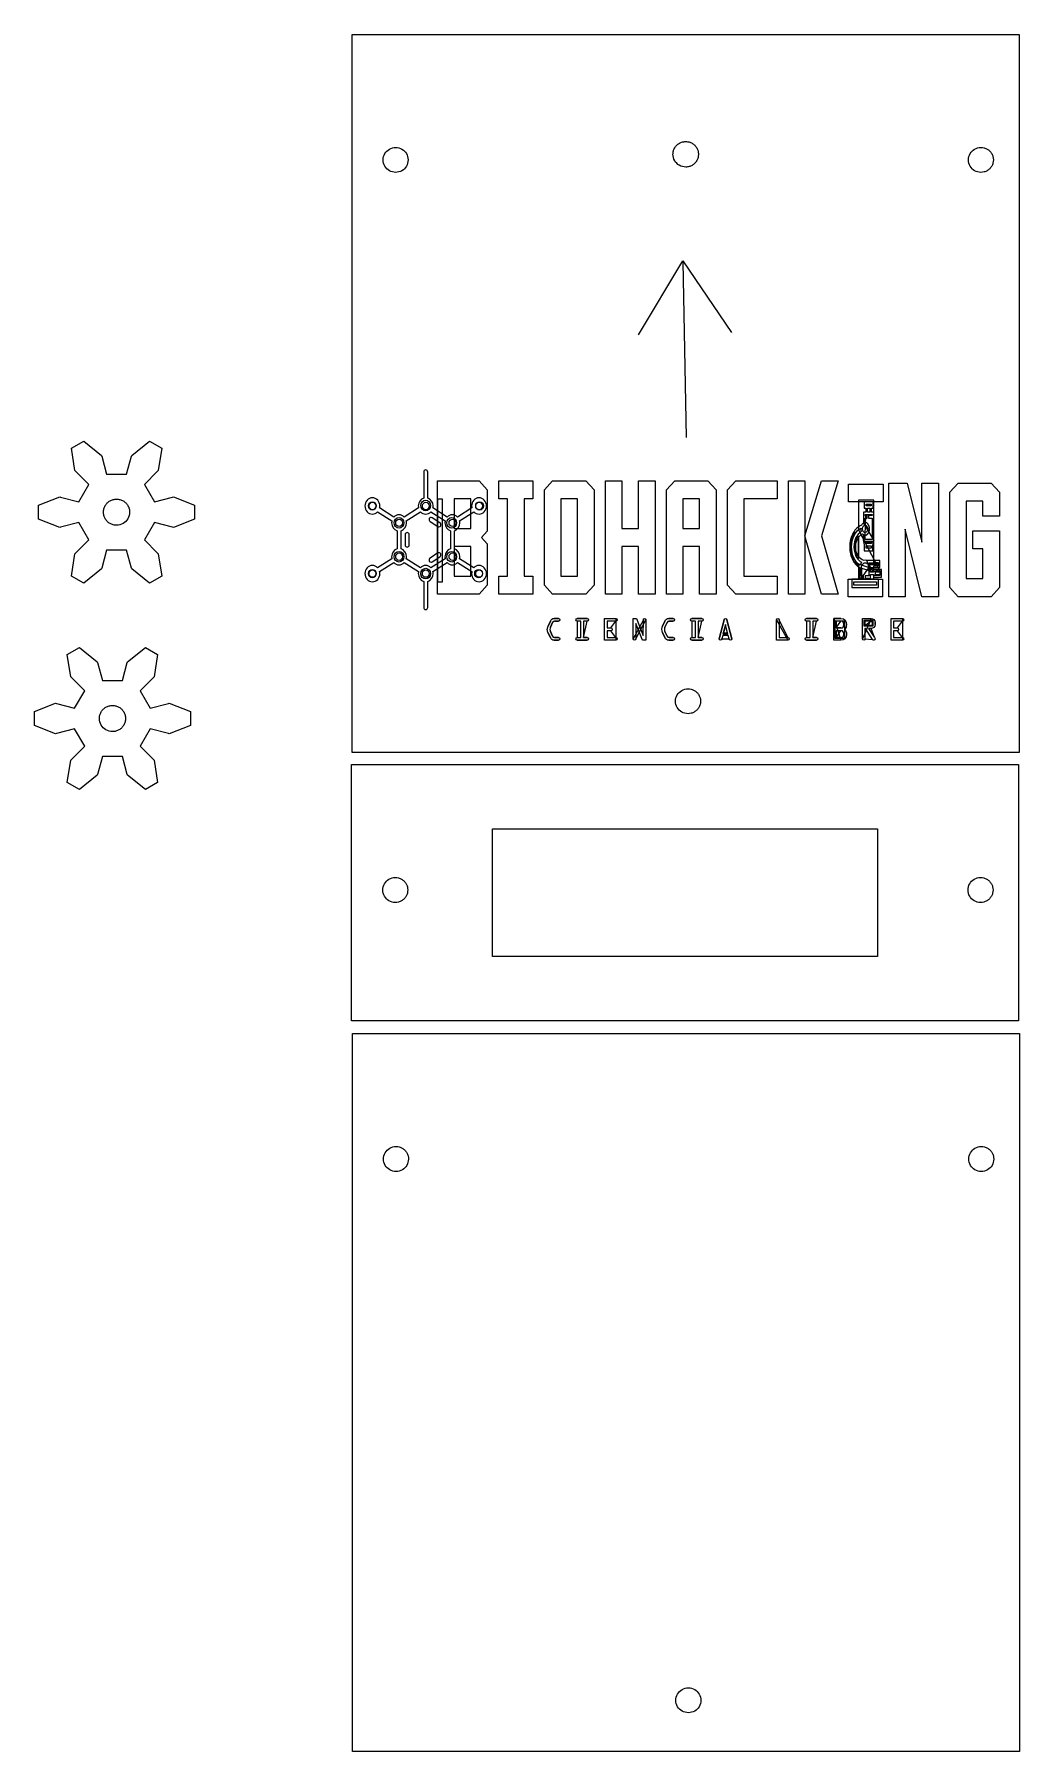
# Model space of a CAD drawing. Extents: x -814 to -269, y -56 to 893.
import ezdxf

# ---------------------------------------------------------------- set-up
doc = ezdxf.new("R2010")
doc.units = 0
doc.layers.add('Capa_1', color=7, linetype='CONTINUOUS')

msp = doc.modelspace()

# ---------------------------------------------------------------- linework, layer by layer
at = {"layer": 'Capa_1', "color": 7}
for points in [[(-638.157481, 892.771089), (-269.653553, 892.771089), (-269.653553, 495.920699), (-638.157481, 495.920699), (-638.157481, 892.771089)], [(-607.220311, 823.391643), (-607.220311, 823.391643)], [(-283.940073, 823.391643), (-283.940073, 823.391643)], [(-479.999999, 726.717555), (-455.572519, 767.633587), (-428.702286, 727.938929)], [(-455.579232, 767.017211), (-453.733744, 669.912084)], [(-747.395399, 634.366531), (-737.418271, 637.059081), (-736.926704, 637.131401), (-725.170255, 632.645986), (-725.170255, 624.802561), (-736.926704, 620.317145), (-737.418271, 620.389465), (-747.395399, 623.082019), (-752.962615, 613.439322), (-745.642233, 606.145156), (-745.333832, 605.755593), (-743.340087, 593.331497), (-750.132689, 589.409788), (-759.895402, 597.348465), (-760.078567, 597.810331), (-762.735311, 607.797051), (-773.869745, 607.797051), (-776.526489, 597.810331), (-776.709655, 597.348465), (-786.472367, 589.409788), (-793.264969, 593.331497), (-791.271224, 605.755593), (-790.962823, 606.145156), (-783.642442, 613.439322), (-789.209657, 623.082019), (-799.186785, 620.389465), (-799.678352, 620.317145), (-811.434802, 624.802561), (-811.434802, 632.645986), (-799.678352, 637.131401), (-799.186785, 637.059081), (-789.209657, 634.366531), (-783.642442, 644.009227), (-790.962823, 651.303394), (-791.271224, 651.692953), (-793.264969, 664.117049), (-786.472367, 668.038762), (-776.709655, 660.100082), (-776.526489, 659.638219), (-773.869745, 649.651499), (-762.735311, 649.651499), (-760.078567, 659.638219), (-759.895402, 660.100082), (-750.132689, 668.038762), (-743.340087, 664.117049), (-745.333832, 651.692953), (-745.642233, 651.303394), (-752.962615, 644.009227), (-747.395399, 634.366531)], [(-598.643704, 650.8303), (-598.643704, 636.491268)], [(-596.401296, 636.491268), (-596.401296, 650.8303)], [(-761.074178, 628.724259), (-761.074178, 628.724259)], [(-624.115928, 628.909652), (-616.236696, 623.911228)], [(-615.112432, 626.043348), (-622.991664, 631.040988)], [(-601.509128, 631.040988), (-609.387688, 626.043348)], [(-608.264104, 623.911228), (-600.385544, 628.909652)], [(-594.660776, 628.909652), (-586.781536, 623.911228)], [(-585.656632, 626.043348), (-593.536544, 631.040988)], [(-572.053304, 631.040988), (-579.933216, 626.043348)], [(-578.808976, 623.911228), (-570.929744, 628.909652)], [(-613.371264, 618.460228), (-613.371264, 608.467116)], [(-611.129528, 608.467116), (-611.129528, 618.46098)], [(-595.147016, 623.528372), (-590.777848, 620.756404)], [(-589.657, 622.889996), (-594.025464, 625.661204)], [(-583.916816, 618.46098), (-583.916816, 608.467116)], [(-581.673704, 608.467116), (-581.673704, 618.46098)], [(-608.886768, 616.23458), (-608.886768, 610.692196)], [(-606.64436, 610.692196), (-606.64436, 616.23458)], [(-616.236696, 603.016124), (-624.115928, 598.018444)], [(-622.991664, 595.886356), (-615.112432, 600.884036)], [(-609.387688, 600.884036), (-601.509128, 595.886356)], [(-600.385544, 598.018444), (-608.264104, 603.016124)], [(-590.777848, 606.171476), (-595.147016, 603.400268)], [(-586.781536, 603.016124), (-594.660776, 598.018444)], [(-594.025464, 601.266684), (-589.657, 604.037884)], [(-593.536544, 595.886356), (-585.656632, 600.884788)], [(-579.932536, 600.884788), (-572.053304, 595.886356)], [(-570.929744, 598.018444), (-578.808976, 603.016124)], [(-598.643704, 590.436108), (-598.643704, 576.097796)], [(-596.401296, 576.097796), (-596.401296, 590.43686)], [(-749.677368, 520.346857), (-739.70024, 523.039411), (-739.208673, 523.111731), (-727.452224, 518.626315), (-727.452224, 510.78289), (-739.208673, 506.297475), (-739.70024, 506.369795), (-749.677368, 509.062345), (-755.244584, 499.419649), (-747.924199, 492.125482), (-747.615802, 491.735922), (-745.622056, 479.311826), (-752.414655, 475.390114), (-762.177367, 483.328794), (-762.360537, 483.790657), (-765.01728, 493.777377), (-776.151711, 493.777377), (-778.808455, 483.790657), (-778.991624, 483.328794), (-788.754336, 475.390114), (-795.546935, 479.311826), (-793.553193, 491.735922), (-793.244792, 492.125482), (-785.924407, 499.419649), (-791.491623, 509.062345), (-801.468751, 506.369795), (-801.960322, 506.297475), (-813.716767, 510.78289), (-813.716767, 518.626315), (-801.960322, 523.111731), (-801.468751, 523.039411), (-791.491623, 520.346857), (-785.924407, 529.989553), (-793.244792, 537.283724), (-793.553193, 537.673283), (-795.546935, 550.097379), (-788.754336, 554.019089), (-778.991624, 546.080411), (-778.808455, 545.618545), (-776.151711, 535.631825), (-765.01728, 535.631825), (-762.360537, 545.618545), (-762.177367, 546.080411), (-752.414655, 554.019089), (-745.622056, 550.097379), (-747.615802, 537.673283), (-747.924199, 537.283724), (-755.244584, 529.989553), (-749.677368, 520.346857)], [(-763.356144, 514.704594), (-763.356144, 514.704594)], [(-452.644968, 517.344777), (-452.644968, 517.344777)], [(-638.501839, 489.340777), (-269.997936, 489.340777), (-269.997936, 347.608491), (-638.501839, 347.608491), (-638.501839, 489.340777)], [(-560.614768, 453.831641), (-347.885008, 453.831641), (-347.885008, 383.117627), (-560.614768, 383.117627), (-560.614768, 453.831641)], [(-607.443928, 419.944235), (-607.443928, 419.944235)], [(-284.163704, 419.944235), (-284.163704, 419.944235)], [(-637.95748, 340.650731), (-269.453529, 340.650731), (-269.453529, -56.199663), (-637.95748, -56.199663), (-637.95748, 340.650731)], [(-607.020322, 271.271265), (-607.020322, 271.271265)], [(-283.740098, 271.271265), (-283.740098, 271.271265)], [(-452.444967, -34.775567), (-452.444967, -34.775567)]]:
    msp.add_lwpolyline(points, dxfattribs=at)
at = {"layer": 'Capa_1', "color": 5}
msp.add_lwpolyline([(-446.865936, 826.486857), (-446.865936, 826.486857)], dxfattribs=at)
at = {"layer": 'Capa_1', "color": 7}
for points in [[(-590.937896, 646.136588), (-568.061872, 646.136588), (-563.510104, 641.1367), (-563.510104, 618.289348), (-566.727912, 614.754932), (-563.510104, 611.176652), (-563.510104, 588.3739), (-568.061872, 583.329412), (-590.937896, 583.329412), (-590.937896, 646.136588), (-590.937896, 646.136588), (-590.937896, 646.136588), (-590.937896, 646.136588)], [(-557.232408, 583.3297), (-557.232408, 593.374092), (-552.3282, 593.374092), (-552.3282, 636.092524), (-557.232408, 636.092524), (-557.232408, 646.136916), (-538.280456, 646.136916), (-538.280456, 636.092524), (-543.185368, 636.092524), (-543.185368, 593.374092), (-538.280456, 593.374092), (-538.280456, 583.3297), (-557.232408, 583.3297), (-557.232408, 583.3297), (-557.232408, 583.3297), (-557.232408, 583.3297)], [(-509.126616, 646.136588), (-504.574792, 641.1367), (-504.574792, 588.373908), (-509.126616, 583.329412), (-527.411576, 583.329412), (-532.002616, 588.373908), (-532.002616, 641.1367), (-527.411576, 646.136588), (-509.126616, 646.136588), (-509.126616, 646.136588), (-509.126616, 646.136588), (-509.126616, 646.136588)], [(-489.154496, 619.755644), (-480.011664, 619.755644), (-480.011664, 646.13666), (-470.869512, 646.13666), (-470.869512, 583.329484), (-480.011664, 583.329484), (-480.011664, 609.711252), (-489.154496, 609.711252), (-489.154496, 583.329484), (-498.296656, 583.329484), (-498.296656, 646.13666), (-489.154496, 646.13666), (-489.154496, 619.755644), (-489.154496, 619.755644), (-489.154496, 619.755644), (-489.154496, 619.755644)], [(-441.71544, 646.136588), (-437.163632, 641.1367), (-437.163632, 583.329412), (-446.306472, 583.329412), (-446.306472, 609.711188), (-455.449304, 609.711188), (-455.449304, 583.329412), (-464.591464, 583.329412), (-464.591464, 641.1367), (-460.000424, 646.136588), (-441.71544, 646.136588), (-441.71544, 646.136588), (-441.71544, 646.136588), (-441.71544, 646.136588)], [(-403.458328, 646.13666), (-403.458328, 636.092276), (-421.74264, 636.092276), (-421.74264, 593.373876), (-403.458328, 593.373876), (-403.458328, 583.329484), (-426.295112, 583.329484), (-430.885472, 588.373228), (-430.885472, 641.13602), (-426.295112, 646.13666), (-403.458328, 646.13666), (-403.458328, 646.13666), (-403.458328, 646.13666), (-403.458328, 646.13666)], [(-397.18004, 646.13666), (-388.037208, 646.13666), (-388.037208, 615.61706), (-378.895728, 646.13666), (-369.752896, 646.13666), (-378.895728, 615.61706), (-369.752896, 583.329484), (-378.895728, 583.329484), (-388.037208, 615.573956), (-388.037208, 583.329484), (-397.18004, 583.329484), (-397.18004, 646.13666), (-397.18004, 646.13666), (-397.18004, 646.13666), (-397.18004, 646.13666)], [(-588.355224, 590.140428), (-590.828328, 590.140428), (-590.828328, 636.147268), (-588.355224, 636.147268), (-588.355224, 590.140428), (-588.355224, 590.140428), (-588.355224, 590.140428), (-588.355224, 590.140428)], [(-572.652936, 636.092236), (-581.795768, 636.092236), (-581.795768, 619.755572), (-572.652936, 619.755572), (-572.652936, 636.092236), (-572.652936, 636.092236), (-572.652936, 636.092236), (-572.652936, 636.092236)], [(-522.86048, 593.373796), (-513.717624, 593.373796), (-513.717624, 636.092236), (-522.86048, 636.092236), (-522.86048, 593.373796), (-522.86048, 593.373796), (-522.86048, 593.373796), (-522.86048, 593.373796)], [(-446.306472, 636.092236), (-455.449304, 636.092236), (-455.449304, 619.755572), (-446.306472, 619.755572), (-446.306472, 636.092236), (-446.306472, 636.092236), (-446.306472, 636.092236), (-446.306472, 636.092236)], [(-344.901224, 634.460244), (-363.935736, 634.460244), (-363.935736, 644.118212), (-344.901224, 644.118212), (-344.901224, 634.460244), (-344.901224, 634.460244), (-344.901224, 634.460244), (-344.901224, 634.460244)], [(-331.599216, 644.841964), (-323.477144, 612.124108), (-323.477144, 644.841964), (-314.334984, 644.841964), (-314.334984, 582.03478), (-323.477144, 582.03478), (-332.619296, 619.40846), (-332.619296, 582.03478), (-341.761448, 582.03478), (-341.761448, 644.841964), (-331.599216, 644.841964), (-331.599216, 644.841964), (-331.599216, 644.841964), (-331.599216, 644.841964)], [(-295.382328, 608.416844), (-295.382328, 618.461228), (-280.629056, 618.461228), (-280.629056, 587.078812), (-285.180856, 582.035068), (-303.46584, 582.035068), (-308.0562, 587.078812), (-308.0562, 639.841604), (-303.46584, 644.842252), (-285.180856, 644.842252), (-280.629056, 639.841604), (-280.629056, 626.435204), (-289.771888, 626.435204), (-289.771888, 634.79786), (-298.91404, 634.79786), (-298.91404, 592.07946), (-289.771888, 592.07946), (-289.771888, 608.416844), (-295.382328, 608.416844), (-295.382328, 608.416844), (-295.382328, 608.416844), (-295.382328, 608.416844)], [(-346.531464, 595.956284), (-350.066568, 595.956284), (-350.066568, 599.088668), (-347.396624, 599.088668), (-347.396624, 600.765228), (-350.066568, 600.765228), (-350.066568, 635.31938), (-358.529552, 635.31938), (-358.529552, 619.007284), (-346.531464, 595.956284), (-346.531464, 595.956284)], [(-349.99688, 612.99074), (-349.99688, 628.794556), (-351.236128, 628.794556), (-351.236128, 630.90658), (-350.456184, 630.90658), (-350.456184, 634.489276), (-355.274504, 634.489276), (-355.274504, 630.90658), (-354.49524, 630.90658), (-354.49524, 628.794556), (-355.73448, 628.794556), (-355.73448, 622.736404), (-349.99688, 612.99074), (-349.99688, 612.99074)], [(-354.49524, 627.385548), (-351.236128, 627.385548), (-350.973664, 627.385548), (-350.973664, 626.91362), (-352.865696, 626.91362), (-352.865696, 625.505356), (-350.973664, 625.505356), (-350.973664, 613.628356), (-354.758376, 613.628356), (-354.758376, 616.042132), (-354.49524, 627.385548), (-354.49524, 627.385548)], [(-354.758376, 623.012092), (-354.758376, 625.505356), (-353.6862, 625.505356), (-353.6862, 626.91362), (-354.758376, 626.91362), (-354.758376, 627.385548), (-354.49524, 627.385548), (-354.49524, 627.385548), (-354.758376, 623.012092), (-354.758376, 623.012092)], [(-354.298392, 633.081012), (-351.433648, 633.081012), (-351.433648, 632.315588), (-354.298392, 632.315588), (-354.298392, 633.081012), (-354.298392, 633.081012), (-354.298392, 633.081012), (-354.298392, 633.081012)], [(-353.519128, 630.90658), (-352.212232, 630.90658), (-352.212232, 628.793804), (-353.519128, 628.793804), (-353.519128, 630.90658), (-353.519128, 630.90658), (-353.519128, 630.90658), (-353.519128, 630.90658)], [(-357.177352, 618.953756), (-357.169112, 618.885436), (-357.177352, 618.953756), (-357.177352, 618.953756)], [(-572.652936, 609.711188), (-581.795768, 609.711188), (-581.795768, 593.373796), (-572.652936, 593.373796), (-572.652936, 609.711188), (-572.652936, 609.711188), (-572.652936, 609.711188), (-572.652936, 609.711188)], [(-358.529552, 615.495148), (-358.529552, 603.115796), (-358.529552, 603.115796), (-358.529552, 615.495148), (-358.529552, 615.495148)], [(-355.73448, 616.319324), (-355.73448, 612.990732), (-355.73448, 616.319324), (-355.73448, 616.319324)], [(-355.689856, 612.606524), (-355.274504, 610.672876), (-355.274504, 607.416396), (-350.502864, 607.416396), (-350.502864, 610.45958), (-350.042208, 612.606524), (-355.689856, 612.606524), (-355.689856, 612.606524)], [(-351.305128, 611.48362), (-354.426904, 611.48362), (-354.584536, 612.21934), (-351.147504, 612.21934), (-351.305128, 611.48362), (-351.305128, 611.48362), (-351.305128, 611.48362), (-351.305128, 611.48362)], [(-351.478968, 608.82466), (-354.298392, 608.82466), (-354.298392, 610.075364), (-351.478968, 610.075364), (-351.478968, 608.82466), (-351.478968, 608.82466), (-351.478968, 608.82466), (-351.478968, 608.82466)], [(-357.740136, 597.903348), (-357.740136, 591.685428), (-362.097128, 591.685428), (-362.097128, 587.069708), (-347.461568, 587.069708), (-347.461568, 591.686172), (-351.81856, 591.686172), (-351.81856, 594.24558), (-350.134192, 594.24558), (-350.134192, 592.78082), (-345.765048, 592.78082), (-345.765048, 597.118556), (-350.134192, 597.118556), (-350.134192, 595.653844), (-350.134192, 595.653844), (-357.740136, 597.903348), (-357.740136, 597.903348)], [(-359.870272, 600.618812), (-358.529552, 599.429028), (-358.529552, 591.675748), (-350.066568, 591.675748), (-350.066568, 593.886612), (-346.531464, 593.886612), (-346.531464, 595.956276), (-346.531464, 595.956276), (-359.870272, 600.618804), (-359.870272, 600.618812)], [(-356.763352, 592.195236), (-355.703392, 592.195236), (-355.703392, 593.604244), (-356.763352, 593.604244), (-356.763352, 597.9041), (-356.763352, 592.195236), (-356.763352, 592.195236)], [(-352.795344, 597.9041), (-352.795344, 593.604244), (-354.793552, 593.604244), (-354.793552, 592.195948), (-352.795344, 592.195948), (-352.795344, 591.686172), (-356.763352, 591.686172), (-356.763352, 592.195236), (-356.763352, 592.195236), (-352.795344, 597.9041), (-352.795344, 597.9041)], [(-351.82532, 598.1679), (-346.728304, 598.1679), (-346.728304, 602.027076), (-354.016312, 602.027076), (-351.82532, 598.1679), (-351.82532, 598.1679)], [(-352.497696, 600.618812), (-347.704408, 600.618812), (-347.704408, 600.618812), (-352.497696, 600.618812), (-352.497696, 600.618812)], [(-347.704408, 600.618812), (-347.704408, 599.576156), (-352.055984, 599.576156), (-347.704408, 600.618812), (-347.704408, 600.618812)], [(-350.134192, 595.653844), (-351.81856, 595.653844), (-351.81856, 597.9041), (-350.134192, 595.653844), (-350.134192, 595.653844)], [(-345.18668, 582.033356), (-364.2212, 582.033356), (-364.2212, 591.692068), (-345.18668, 591.692068), (-345.18668, 582.033356), (-345.18668, 582.033356), (-345.18668, 582.033356), (-345.18668, 582.033356)], [(-348.437672, 588.478004), (-361.120344, 588.478004), (-361.120344, 590.277164), (-348.437672, 590.277164), (-348.437672, 588.478004), (-348.437672, 588.478004), (-348.437672, 588.478004), (-348.437672, 588.478004)], [(-349.157408, 595.7103), (-346.74116, 595.7103), (-346.74116, 594.189836), (-349.157408, 594.189836), (-349.157408, 595.7103), (-349.157408, 595.7103), (-349.157408, 595.7103), (-349.157408, 595.7103)], [(-526.500008, 570.022108), (-524.097256, 570.022108), (-526.500008, 570.022108), (-526.500008, 570.022108)], [(-513.840984, 570.021964), (-508.273168, 570.021964), (-513.840984, 570.021964), (-513.840984, 570.021964)], [(-492.449168, 557.944332), (-498.723184, 557.944332), (-498.723184, 570.021964), (-492.449168, 570.021964), (-492.449168, 557.944332), (-492.449168, 557.944332)], [(-482.89836, 558.720692), (-482.89836, 570.021748), (-481.033392, 570.021748), (-477.345424, 560.599372), (-477.359024, 560.599372), (-477.331344, 560.599372), (-477.317264, 569.230292), (-477.317264, 569.230292), (-482.898616, 558.720692), (-482.89836, 558.720692)], [(-463.203176, 570.022108), (-460.800456, 570.022108), (-463.203176, 570.022108), (-463.203176, 570.022108)], [(-450.543504, 570.021964), (-444.976368, 570.021964), (-450.543504, 570.021964), (-450.543504, 570.021964)], [(-387.246624, 570.021964), (-381.67948, 570.021964), (-387.246624, 570.021964), (-387.246624, 570.021964)], [(-372.129232, 570.021964), (-368.172008, 570.021964), (-372.129232, 570.021964), (-372.129232, 570.021964)], [(-368.172008, 557.944332), (-372.129232, 557.944332), (-372.129232, 570.021964), (-372.129232, 570.021964), (-368.172008, 557.944332), (-368.172008, 557.944332)], [(-356.304728, 558.7213), (-356.304728, 570.022324), (-351.556768, 570.022324), (-356.304728, 558.7213), (-356.304728, 558.7213)], [(-334.206568, 557.944332), (-340.480584, 557.944332), (-340.480584, 570.021964), (-334.206568, 570.021964), (-334.206568, 557.944332), (-334.206568, 557.944332)], [(-528.689648, 559.418876), (-529.989776, 562.306748), (-528.689648, 559.418876), (-528.689648, 559.418876)], [(-529.975568, 565.659836), (-528.67544, 568.531356), (-529.975568, 565.659836), (-529.975568, 565.659836)], [(-527.432136, 567.817204), (-528.661232, 565.115852), (-527.432136, 567.817204), (-527.432136, 567.817204)], [(-528.661232, 562.865596), (-527.460552, 560.179844), (-528.661232, 562.865596), (-528.661232, 562.865596)], [(-524.097256, 568.469684), (-526.457384, 568.469684), (-524.097256, 568.469684), (-524.097256, 568.469684)], [(-513.840984, 559.496764), (-511.763648, 559.496764), (-511.763648, 568.46954), (-513.840984, 568.46954), (-513.840984, 559.496764), (-513.840984, 559.496764)], [(-508.273168, 568.46954), (-510.350536, 568.46954), (-510.350536, 559.496764), (-510.350536, 559.496764), (-508.273168, 568.46954), (-508.273168, 568.46954)], [(-492.449168, 568.46954), (-497.310104, 568.46954), (-497.310104, 564.758996), (-495.232736, 564.758996), (-492.449168, 568.46954), (-492.449168, 568.46954)], [(-495.232736, 563.206564), (-497.310104, 563.206564), (-497.310104, 559.496764), (-492.449168, 559.496764), (-492.449168, 559.496764), (-495.232736, 563.206564), (-495.232736, 563.206564)], [(-475.903896, 569.230292), (-475.903896, 557.929236), (-477.768872, 557.929236), (-481.457544, 567.243116), (-481.457544, 567.258796), (-481.486104, 567.258796), (-481.486104, 558.720764), (-475.904048, 569.230364), (-475.903896, 569.230292)], [(-465.39284, 559.418876), (-466.692976, 562.306748), (-465.39284, 559.418876), (-465.39284, 559.418876)], [(-466.678768, 565.659836), (-465.37864, 568.531356), (-466.678768, 565.659836), (-466.678768, 565.659836)], [(-464.135336, 567.817204), (-465.364432, 565.115852), (-464.135336, 567.817204), (-464.135336, 567.817204)], [(-465.364432, 562.865596), (-464.16372, 560.179844), (-465.364432, 562.865596), (-465.364432, 562.865596)], [(-460.800456, 568.469684), (-463.160552, 568.469684), (-460.800456, 568.469684), (-460.800456, 568.469684)], [(-450.543504, 559.496764), (-448.466816, 559.496764), (-448.466816, 568.46954), (-450.543504, 568.46954), (-450.543504, 559.496764), (-450.543504, 559.496764)], [(-444.976368, 568.46954), (-447.053736, 568.46954), (-447.053736, 559.496764), (-447.053736, 559.496764), (-444.976368, 568.46954), (-444.976368, 568.46954)], [(-435.425824, 558.7209), (-432.655784, 569.230508), (-432.655784, 569.230508), (-435.425824, 558.7209), (-435.425824, 558.7209)], [(-429.914832, 558.7209), (-430.437728, 560.583236), (-433.447232, 560.583236), (-433.984328, 558.7209), (-429.914832, 558.7209), (-429.914832, 558.7209)], [(-432.020296, 566.63942), (-433.360992, 561.347444), (-430.585536, 561.347444), (-432.020296, 566.63942), (-432.020296, 566.63942), (-432.020296, 566.63942), (-432.020296, 566.63942)], [(-431.921168, 566.342628), (-431.949728, 566.342628), (-433.051672, 562.135668), (-430.833584, 562.135668), (-431.92132, 566.342628), (-431.92132, 566.342628), (-431.92132, 566.342628), (-431.921168, 566.342628)], [(-431.20076, 569.230508), (-428.473344, 558.720908), (-431.20076, 569.230508), (-431.20076, 569.230508)], [(-397.503096, 557.944332), (-403.777112, 557.944332), (-403.777112, 569.245396), (-397.503096, 557.944332), (-397.503096, 557.944332)], [(-402.364712, 569.245396), (-402.364712, 559.496764), (-397.503096, 559.496764), (-397.503096, 559.496764), (-402.364712, 569.245396), (-402.364712, 569.245396)], [(-387.246624, 559.496764), (-385.169928, 559.496764), (-385.169928, 568.46954), (-387.246624, 568.46954), (-387.246624, 559.496764), (-387.246624, 559.496764)], [(-381.67948, 568.46954), (-383.756848, 568.46954), (-383.756848, 559.496764), (-383.756848, 559.496764), (-381.67948, 568.46954), (-381.67948, 568.46954)], [(-366.20112, 558.937852), (-371.430736, 558.937852), (-371.430736, 568.619564), (-366.20112, 568.619564), (-366.20112, 558.937852), (-366.20112, 558.937852), (-366.20112, 558.937852), (-366.20112, 558.937852)], [(-368.172008, 568.46954), (-370.71612, 568.46954), (-370.71612, 564.758996), (-370.71612, 564.758996), (-368.172008, 568.46954), (-368.172008, 568.46954)], [(-370.71612, 564.758996), (-368.172008, 564.758996), (-370.71612, 564.758996), (-370.71612, 564.758996)], [(-368.172008, 563.206564), (-370.71612, 563.206564), (-370.71612, 559.496764), (-370.71612, 559.496764), (-368.172008, 563.206564), (-368.172008, 563.206564)], [(-350.520448, 565.715372), (-355.256912, 565.715372), (-355.256912, 569.043164), (-350.520448, 569.043164), (-350.520448, 565.715372), (-350.520448, 565.715372), (-350.520448, 565.715372), (-350.520448, 565.715372)], [(-351.740752, 568.4699), (-354.891648, 568.4699), (-354.891648, 566.04798), (-354.891648, 566.04798), (-351.740752, 568.4699), (-351.740752, 568.4699)], [(-354.891648, 566.04798), (-351.75428, 566.04798), (-354.891648, 566.04798), (-354.891648, 566.04798)], [(-350.666552, 558.379436), (-354.566944, 564.495548), (-354.891648, 564.495548), (-354.891648, 558.7213), (-354.891648, 558.7213), (-350.666552, 558.379436), (-350.666552, 558.379436)], [(-351.556768, 564.495548), (-352.856904, 564.495548), (-349.677592, 559.497116), (-351.556768, 564.495548), (-351.556768, 564.495548)], [(-350.736912, 566.69974), (-350.736912, 567.770604), (-350.736912, 566.69974), (-350.736912, 566.69974)], [(-349.324512, 567.770604), (-349.324512, 566.699732), (-349.324512, 567.770604), (-349.324512, 567.770604)], [(-334.206568, 568.46954), (-339.068176, 568.46954), (-339.068176, 564.758996), (-336.990144, 564.758996), (-334.206568, 568.46954), (-334.206568, 568.46954)], [(-336.990144, 563.206564), (-339.068176, 563.206564), (-339.068176, 559.496764), (-334.206568, 559.496764), (-334.206568, 559.496764), (-336.990144, 563.206564), (-336.990144, 563.206564)], [(-524.097256, 557.944484), (-526.570336, 557.944484), (-526.570336, 557.944484), (-524.097256, 557.944484), (-524.097256, 557.944484)], [(-526.400552, 559.496908), (-524.097256, 559.496908), (-526.400552, 559.496908), (-526.400552, 559.496908)], [(-508.273168, 557.944332), (-513.840984, 557.944332), (-508.273168, 557.944332), (-508.273168, 557.944332)], [(-510.350536, 559.496764), (-508.273168, 559.496764), (-510.350536, 559.496764), (-510.350536, 559.496764)], [(-460.800456, 557.944484), (-463.273536, 557.944484), (-463.273536, 557.944484), (-460.800456, 557.944484), (-460.800456, 557.944484)], [(-463.103752, 559.496908), (-460.800456, 559.496908), (-463.103752, 559.496908), (-463.103752, 559.496908)], [(-444.976368, 557.944332), (-450.543504, 557.944332), (-444.976368, 557.944332), (-444.976368, 557.944332)], [(-447.053736, 559.496764), (-444.976368, 559.496764), (-447.053736, 559.496764), (-447.053736, 559.496764)], [(-381.67948, 557.944332), (-387.246624, 557.944332), (-381.67948, 557.944332), (-381.67948, 557.944332)], [(-383.756848, 559.496764), (-381.67948, 559.496764), (-383.756848, 559.496764), (-383.756848, 559.496764)], [(-370.71612, 559.496764), (-368.172008, 559.496764), (-370.71612, 559.496764), (-370.71612, 559.496764)]]:
    msp.add_lwpolyline(points, close=True, dxfattribs=at)
for points in [[(-621.035912, 823.391643), (-621.035912, 824.609374), (-620.70616, 825.827105), (-620.092794, 826.878141)], [(-620.092794, 826.878141), (-619.497619, 827.898005), (-618.635405, 828.760914), (-617.61461, 829.356325)], [(-617.61461, 829.356325), (-616.562613, 829.969935), (-615.342192, 830.299442), (-614.128112, 830.299442)], [(-614.128112, 830.299442), (-612.914031, 830.299442), (-611.70629, 829.969934), (-610.641614, 829.356325)], [(-610.641614, 829.356325), (-609.608514, 828.760914), (-608.710118, 827.898005), (-608.16343, 826.878141)], [(-608.16343, 826.878141), (-607.600033, 825.827105), (-607.410173, 824.609373), (-607.220311, 823.391643)], [(-297.755663, 823.391642), (-297.755663, 824.609291), (-297.425699, 825.82694), (-296.812546, 826.878141)], [(-296.812546, 826.878141), (-296.217581, 827.898163), (-295.355976, 828.761465), (-294.334367, 829.356323)], [(-294.334367, 829.356323), (-293.28153, 829.969363), (-292.058758, 830.297297), (-290.847872, 830.299441)], [(-290.847872, 830.299441), (-290.241629, 830.300514), (-289.638366, 830.219925), (-289.055138, 830.062777)], [(-289.055138, 830.062777), (-288.476737, 829.90693), (-287.918042, 829.675787), (-287.398322, 829.376502)], [(-287.398322, 829.376502), (-286.874266, 829.074721), (-286.389839, 828.703655), (-285.963319, 828.276195)], [(-285.963319, 828.276195), (-285.536799, 827.848735), (-285.168187, 827.364881), (-284.863012, 826.841193)], [(-284.863012, 826.841193), (-284.560362, 826.321837), (-284.320105, 825.763302), (-284.176737, 825.184377)], [(-620.092794, 819.905143), (-620.70616, 820.95618), (-621.035912, 822.173912), (-621.035912, 823.391643)], [(-617.61461, 817.426959), (-618.635406, 818.022369), (-619.497619, 818.88528), (-620.092794, 819.905143)], [(-614.128112, 816.483843), (-615.342193, 816.483843), (-616.562614, 816.813349), (-617.61461, 817.426959)], [(-610.641614, 817.426959), (-611.706291, 816.813349), (-612.914032, 816.483842), (-614.128112, 816.483843)], [(-608.16343, 819.905144), (-608.710118, 818.885281), (-609.608515, 818.022369), (-610.641614, 817.426959)], [(-607.220311, 823.391643), (-607.410173, 822.17391), (-607.600033, 820.95618), (-608.16343, 819.905144)], [(-296.812547, 819.905146), (-297.425699, 820.956346), (-297.755663, 822.173994), (-297.755663, 823.391642)], [(-294.334366, 817.426962), (-295.355976, 818.021821), (-296.217582, 818.885123), (-296.812547, 819.905146)], [(-290.847872, 816.483841), (-292.058758, 816.485985), (-293.28153, 816.813921), (-294.334366, 817.426962)], [(-289.055138, 816.720506), (-289.638366, 816.563358), (-290.241629, 816.482769), (-290.847872, 816.483841)], [(-287.398322, 817.406782), (-287.918042, 817.107497), (-288.476737, 816.876354), (-289.055138, 816.720506)], [(-285.963319, 818.507089), (-286.389839, 818.079629), (-286.874266, 817.708565), (-287.398322, 817.406782)], [(-284.863012, 819.94209), (-285.168187, 819.418401), (-285.536799, 818.934548), (-285.963319, 818.507089)], [(-284.176737, 821.598906), (-284.320105, 821.019981), (-284.560362, 820.461446), (-284.863012, 819.94209)], [(-284.176737, 825.184377), (-284.032173, 824.600621), (-283.986122, 823.996131), (-283.940073, 823.391643)], [(-283.940073, 823.391643), (-283.986122, 822.787152), (-284.032173, 822.182663), (-284.176737, 821.598906)], [(-597.522144, 652.061724), (-598.141784, 652.061724), (-598.643704, 651.510276), (-598.643704, 650.8303)], [(-596.401296, 650.8303), (-596.401296, 651.510276), (-596.903216, 652.061724), (-597.522144, 652.061724)], [(-770.178446, 635.704964), (-769.567606, 635.869104), (-768.935079, 635.952611), (-768.30252, 635.95261)], [(-768.30252, 635.95261), (-767.669962, 635.95261), (-767.037373, 635.869104), (-766.426596, 635.704964)], [(-626.977944, 636.663684), (-629.245416, 636.663684), (-631.089392, 634.638588), (-631.089392, 632.14682)], [(-622.866536, 632.14682), (-622.866536, 634.638588), (-624.710504, 636.663684), (-626.977944, 636.663684)], [(-598.643704, 636.491268), (-600.36728, 635.953964), (-601.634264, 634.210516), (-601.634264, 632.14682)], [(-593.410704, 632.14682), (-593.410704, 634.209804), (-594.677688, 635.953212), (-596.401296, 636.491268)], [(-568.067696, 636.663684), (-570.334464, 636.663684), (-572.179136, 634.638588), (-572.179136, 632.14682)], [(-563.956256, 632.14682), (-563.956256, 634.638588), (-565.800256, 636.663684), (-568.067696, 636.663684)], [(-775.530872, 628.724258), (-775.530873, 629.356799), (-775.447366, 629.98934), (-775.283226, 630.600184)], [(-775.283224, 626.848333), (-775.447364, 627.459178), (-775.530871, 628.091718), (-775.530872, 628.724258)], [(-775.283226, 630.600184), (-775.120444, 631.205973), (-774.878358, 631.790422), (-774.565105, 632.333884)], [(-774.565102, 625.114636), (-774.878357, 625.658092), (-775.120442, 626.242544), (-775.283224, 626.848333)], [(-774.565105, 632.333884), (-774.249238, 632.881881), (-773.861013, 633.388202), (-773.41374, 633.835477)], [(-773.41374, 633.835477), (-772.966466, 634.282751), (-772.460143, 634.670977), (-771.912145, 634.986844)], [(-771.912145, 634.986844), (-771.368682, 635.300097), (-770.78423, 635.542182), (-770.178446, 635.704964)], [(-766.426596, 635.704964), (-765.820874, 635.542181), (-765.236605, 635.300094), (-764.692898, 634.986841)], [(-764.692898, 634.986841), (-764.144655, 634.670974), (-763.637654, 634.282749), (-763.191308, 633.835475)], [(-763.191308, 633.835475), (-762.744961, 633.3882), (-762.359269, 632.881877), (-762.039942, 632.33388)], [(-761.074178, 628.724259), (-761.273076, 627.450106), (-761.471974, 626.175956), (-762.061057, 625.075976)], [(-762.039942, 632.33388), (-761.723257, 631.790419), (-761.471844, 631.205971), (-761.321821, 630.600183)], [(-761.321821, 630.600183), (-761.170546, 629.98934), (-761.122361, 629.356799), (-761.074178, 628.724259)], [(-631.089392, 632.14682), (-631.089392, 629.655764), (-629.245416, 627.629948), (-626.977944, 627.629948)], [(-629.12156, 632.147172), (-629.12156, 633.447692), (-628.16236, 634.501492), (-626.978568, 634.501492)], [(-626.978568, 629.792892), (-628.16236, 629.792892), (-629.12156, 630.846684), (-629.12156, 632.147172)], [(-628.847648, 632.14682), (-628.847648, 633.279356), (-628.008856, 634.200132), (-626.978624, 634.200132)], [(-626.978624, 630.09422), (-628.008856, 630.09422), (-628.847648, 631.014996), (-628.847648, 632.14682)], [(-626.978624, 634.200132), (-625.947752, 634.200132), (-625.110304, 633.279356), (-625.110304, 632.14682)], [(-625.110304, 632.14682), (-625.110304, 631.014996), (-625.947752, 630.09422), (-626.978624, 630.09422)], [(-626.978568, 634.501492), (-625.794792, 634.501492), (-624.835608, 633.447692), (-624.835608, 632.147172)], [(-624.835608, 632.147172), (-624.835608, 630.846684), (-625.794792, 629.792892), (-626.978568, 629.792892)], [(-626.977944, 627.629948), (-625.865888, 627.629948), (-624.856632, 628.11894), (-624.115928, 628.909652)], [(-622.991664, 631.040988), (-622.91048, 631.395492), (-622.866536, 631.765564), (-622.866536, 632.14682)], [(-612.249712, 627.3223), (-613.361792, 627.3223), (-614.371728, 626.83406), (-615.112432, 626.043348)], [(-609.387688, 626.043348), (-610.129072, 626.83406), (-611.138328, 627.3223), (-612.249712, 627.3223)], [(-601.634264, 632.14682), (-601.634264, 631.765564), (-601.590984, 631.39474), (-601.509128, 631.040988)], [(-600.385544, 628.909652), (-599.64484, 628.11894), (-598.634904, 627.629948), (-597.522824, 627.629948)], [(-600.207504, 632.411004), (-600.207504, 634.039996), (-599.005464, 635.3613), (-597.522704, 635.3613)], [(-597.522704, 629.460708), (-599.005464, 629.460708), (-600.207504, 630.782012), (-600.207504, 632.411004)], [(-599.391848, 632.14682), (-599.391848, 633.279356), (-598.553048, 634.200132), (-597.522824, 634.200132)], [(-597.522824, 630.09422), (-598.553048, 630.09422), (-599.391848, 631.014996), (-599.391848, 632.14682)], [(-597.522824, 634.200132), (-596.492592, 634.200132), (-595.654504, 633.279356), (-595.654504, 632.14682)], [(-595.654504, 632.14682), (-595.654504, 631.014996), (-596.492592, 630.09422), (-597.522824, 630.09422)], [(-597.522824, 627.629948), (-596.410768, 627.629948), (-595.401512, 628.11894), (-594.660776, 628.909652)], [(-597.522704, 635.3613), (-596.03924, 635.3613), (-594.8372, 634.039996), (-594.8372, 632.411004)], [(-594.8372, 632.411004), (-594.8372, 630.782012), (-596.03924, 629.460708), (-597.522704, 629.460708)], [(-593.536544, 631.040988), (-593.45468, 631.39474), (-593.410704, 631.765564), (-593.410704, 632.14682)], [(-582.794584, 627.3223), (-583.907344, 627.3223), (-584.9166, 626.83406), (-585.656632, 626.043348)], [(-579.933216, 626.043348), (-580.67324, 626.83406), (-581.682496, 627.3223), (-582.794584, 627.3223)], [(-572.179136, 632.14682), (-572.179136, 631.765564), (-572.135216, 631.39474), (-572.053304, 631.040988)], [(-570.929744, 628.909652), (-570.18904, 628.11894), (-569.179784, 627.629948), (-568.067696, 627.629948)], [(-569.936728, 632.14682), (-569.936728, 633.279356), (-569.097248, 634.200132), (-568.067696, 634.200132)], [(-568.067696, 630.09422), (-569.097248, 630.09422), (-569.936728, 631.014996), (-569.936728, 632.14682)], [(-569.936224, 632.147172), (-569.936224, 633.447692), (-568.977032, 634.501492), (-567.793256, 634.501492)], [(-567.793256, 629.792892), (-568.977032, 629.792892), (-569.936224, 630.846684), (-569.936224, 632.147172)], [(-568.067696, 634.200132), (-567.036792, 634.200132), (-566.198664, 633.279356), (-566.198664, 632.14682)], [(-566.198664, 632.14682), (-566.198664, 631.014996), (-567.036792, 630.09422), (-568.067696, 630.09422)], [(-568.067696, 627.629948), (-565.800256, 627.629948), (-563.956256, 629.655764), (-563.956256, 632.14682)], [(-567.793256, 634.501492), (-566.609496, 634.501492), (-565.650272, 633.447692), (-565.650272, 632.147172)], [(-565.650272, 632.147172), (-565.650272, 630.846684), (-566.609496, 629.792892), (-567.793256, 629.792892)], [(-773.413736, 623.613045), (-773.861, 624.060339), (-774.249232, 624.566646), (-774.565102, 625.114636)], [(-771.912144, 622.46168), (-772.460178, 622.777465), (-772.966473, 623.165749), (-773.413736, 623.613045)], [(-770.178446, 621.74356), (-770.784094, 621.906639), (-771.368645, 622.148508), (-771.912144, 622.46168)], [(-768.302522, 621.495914), (-768.935594, 621.494791), (-769.567745, 621.579121), (-770.178446, 621.74356)], [(-764.654235, 622.482796), (-765.769898, 621.841308), (-767.038048, 621.498157), (-768.302522, 621.495914)], [(-762.061057, 625.075976), (-762.632668, 624.008621), (-763.571664, 623.105257), (-764.654235, 622.482796)], [(-616.236696, 623.911228), (-616.317848, 623.556756), (-616.361824, 623.187396), (-616.361824, 622.805428)], [(-616.361824, 622.805428), (-616.361824, 620.741692), (-615.09484, 618.998284), (-613.371264, 618.460228)], [(-614.936008, 622.80558), (-614.936008, 624.434564), (-613.733968, 625.755876), (-612.251208, 625.755876)], [(-612.251208, 619.855276), (-613.733968, 619.855276), (-614.936008, 621.176588), (-614.936008, 622.80558)], [(-614.120088, 622.805428), (-614.120088, 623.938004), (-613.280616, 624.85874), (-612.251056, 624.85874)], [(-612.251056, 620.752124), (-613.280616, 620.752124), (-614.120088, 621.67286), (-614.120088, 622.805428)], [(-612.251208, 625.755876), (-610.767768, 625.755876), (-609.565704, 624.434564), (-609.565704, 622.80558)], [(-609.565704, 622.80558), (-609.565704, 621.176588), (-610.767768, 619.855276), (-612.251208, 619.855276)], [(-612.251056, 624.85874), (-611.220152, 624.85874), (-610.382064, 623.938004), (-610.382064, 622.805428)], [(-610.382064, 622.805428), (-610.382064, 621.67286), (-611.220152, 620.752124), (-612.251056, 620.752124)], [(-611.129528, 618.46098), (-609.405952, 618.998284), (-608.139616, 620.741692), (-608.139616, 622.805428)], [(-607.765888, 617.466716), (-608.384848, 617.466716), (-608.886768, 616.9153), (-608.886768, 616.23458)], [(-608.139616, 622.805428), (-608.139616, 623.187396), (-608.182896, 623.557508), (-608.264104, 623.911228)], [(-606.64436, 616.23458), (-606.64436, 616.9153), (-607.1456, 617.466716), (-607.765888, 617.466716)], [(-595.556936, 625.210852), (-595.866752, 624.621548), (-595.68344, 623.868732), (-595.147016, 623.528372)], [(-594.025464, 625.661204), (-594.561208, 626.001564), (-595.247816, 625.800196), (-595.556936, 625.210852)], [(-590.777848, 620.756404), (-590.601312, 620.644204), (-590.408528, 620.59146), (-590.217744, 620.59146)], [(-590.217744, 620.59146), (-589.83084, 620.59146), (-589.453368, 620.812908), (-589.246376, 621.206764)], [(-589.246376, 621.206764), (-588.935888, 621.796852), (-589.119896, 622.549636), (-589.657, 622.889996)], [(-586.781536, 623.911228), (-586.862728, 623.557508), (-586.906696, 623.187396), (-586.906696, 622.805428)], [(-586.906696, 622.805428), (-586.906696, 620.741692), (-585.640392, 618.998284), (-583.916816, 618.46098)], [(-585.882208, 622.80558), (-585.882208, 624.434564), (-584.680176, 625.755876), (-583.197408, 625.755876)], [(-583.197408, 619.855276), (-584.680176, 619.855276), (-585.882208, 621.176588), (-585.882208, 622.80558)], [(-584.664288, 622.805428), (-584.664288, 623.938004), (-583.82548, 624.85874), (-582.795256, 624.85874)], [(-582.795256, 620.752124), (-583.82616, 620.752124), (-584.664288, 621.67286), (-584.664288, 622.805428)], [(-583.197408, 625.755876), (-581.713968, 625.755876), (-580.511936, 624.434564), (-580.511936, 622.80558)], [(-580.511936, 622.80558), (-580.511936, 621.176588), (-581.713968, 619.855276), (-583.197408, 619.855276)], [(-582.795256, 624.85874), (-581.764352, 624.85874), (-580.926232, 623.938004), (-580.926232, 622.805428)], [(-580.926232, 622.805428), (-580.926232, 621.67286), (-581.764352, 620.752124), (-582.795256, 620.752124)], [(-581.673704, 618.46098), (-579.950128, 618.998284), (-578.683816, 620.741692), (-578.683816, 622.805428)], [(-578.683816, 622.805428), (-578.683816, 623.187396), (-578.727096, 623.557508), (-578.808976, 623.911228)], [(-361.378072, 617.318084), (-362.613248, 615.138436), (-363.293096, 612.385828), (-363.293096, 609.566308)], [(-362.316992, 609.566308), (-362.316992, 614.2333), (-360.209184, 618.379308), (-357.20036, 619.84778)], [(-356.794472, 621.481236), (-358.583672, 620.856972), (-360.20512, 619.387036), (-361.378072, 617.318084)], [(-358.529552, 619.007284), (-359.54016, 618.104372), (-360.866672, 616.899692), (-361.346952, 616.372068)], [(-356.952776, 617.957956), (-359.365648, 616.673788), (-360.997248, 613.354124), (-360.997248, 609.566308)], [(-357.210504, 619.527484), (-357.210504, 619.463564), (-357.210504, 619.399644), (-357.207304, 619.335756)], [(-357.206448, 619.723684), (-357.208848, 619.658244), (-357.210448, 619.592876), (-357.210448, 619.527484)], [(-357.207128, 619.335756), (-357.207128, 619.315756), (-357.204728, 619.294876), (-357.203928, 619.275596)], [(-357.203736, 619.779388), (-357.203736, 619.760828), (-357.206136, 619.742268), (-357.206136, 619.723628)], [(-357.203736, 619.275548), (-357.201336, 619.231708), (-357.198936, 619.187876), (-357.195496, 619.144772)], [(-357.20036, 619.84778), (-357.20036, 619.82498), (-357.20276, 619.8025), (-357.20356, 619.77938)], [(-357.195624, 619.144772), (-357.193224, 619.121972), (-357.191624, 619.098692), (-357.189224, 619.075652)], [(-357.189528, 619.075636), (-357.187128, 619.034756), (-357.182328, 618.994644), (-357.177448, 618.953756)], [(-357.16924, 618.885404), (-357.16364, 618.843004), (-357.1578, 618.801412), (-357.15156, 618.759804)], [(-357.151648, 618.759804), (-357.148448, 618.739804), (-357.145248, 618.720444), (-357.142208, 618.700364)], [(-357.142176, 618.700348), (-357.132736, 618.641628), (-357.121296, 618.582932), (-357.109056, 618.524972)], [(-357.109024, 618.524972), (-357.109024, 618.524972), (-357.109024, 618.520972), (-357.109024, 618.518572)], [(-357.108352, 618.519044), (-357.096272, 618.459604), (-357.081872, 618.400124), (-357.067712, 618.342164)], [(-357.06776, 618.342164), (-357.06216, 618.322884), (-357.05688, 618.304244), (-357.05216, 618.285684)], [(-357.0522, 618.285676), (-357.04188, 618.245516), (-357.03132, 618.206156), (-357.0198, 618.166796)], [(-357.019728, 618.166796), (-357.013328, 618.146076), (-357.006768, 618.124396), (-357.000048, 618.102876)], [(-357.000104, 618.102868), (-356.988664, 618.066388), (-356.977144, 618.029988), (-356.964264, 617.99438)], [(-356.96428, 617.99438), (-356.96108, 617.98262), (-356.95708, 617.96974), (-356.95284, 617.9579)], [(-355.73448, 622.736404), (-356.162688, 622.47482), (-356.532008, 622.038572), (-356.794472, 621.481236)], [(-356.233696, 619.527484), (-356.233696, 619.875276), (-356.173536, 620.219348), (-356.058504, 620.522572)], [(-355.817016, 618.066444), (-356.086248, 618.45734), (-356.233696, 618.976828), (-356.233696, 619.527484)], [(-356.058504, 620.522572), (-355.863696, 621.03606), (-355.526144, 621.40838), (-355.131784, 621.545116)], [(-355.131784, 617.508356), (-355.391544, 617.599028), (-355.628296, 617.791468), (-355.817016, 618.066444)], [(-355.131784, 621.545116), (-355.01948, 621.584476), (-354.905848, 621.603836), (-354.793552, 621.603836)], [(-354.87812, 617.454108), (-354.963328, 617.461308), (-355.047896, 617.480188), (-355.131784, 617.508348)], [(-354.793552, 617.450396), (-354.822112, 617.450396), (-354.850352, 617.450396), (-354.87812, 617.454396)], [(-354.793552, 621.603828), (-354.00008, 621.603828), (-353.354088, 620.671916), (-353.354088, 619.52674)], [(-353.354088, 619.52674), (-353.354088, 618.381556), (-354.00008, 617.450396), (-354.793552, 617.450396)], [(-354.712368, 623.009132), (-354.727968, 623.009132), (-354.742848, 623.013132), (-354.758368, 623.013132)], [(-354.652864, 623.006164), (-354.673184, 623.006164), (-354.692704, 623.010164), (-354.712384, 623.010164)], [(-354.589952, 622.999484), (-354.610832, 623.003484), (-354.631952, 623.005084), (-354.652832, 623.005884)], [(-354.531096, 622.992028), (-354.550776, 622.996028), (-354.570376, 622.996828), (-354.589976, 622.999228)], [(-354.469528, 622.980132), (-354.489848, 622.984132), (-354.510808, 622.988372), (-354.531128, 622.991892)], [(-354.411376, 622.968276), (-354.430176, 622.972276), (-354.449856, 622.976516), (-354.469536, 622.980036)], [(-354.350488, 622.952668), (-354.370808, 622.959068), (-354.391128, 622.963708), (-354.411368, 622.968348)], [(-354.292984, 622.937028), (-354.312664, 622.943428), (-354.331544, 622.947428), (-354.350504, 622.952708)], [(-354.233448, 622.916996), (-354.253768, 622.923396), (-354.273368, 622.930916), (-354.292968, 622.936996)], [(-354.176624, 622.896924), (-354.195424, 622.904124), (-354.214544, 622.910124), (-354.233424, 622.916924)], [(-354.119152, 622.873148), (-354.138832, 622.881308), (-354.157712, 622.889548), (-354.176592, 622.897068)], [(-354.06232, 622.849364), (-354.082, 622.857604), (-354.10024, 622.865764), (-354.11912, 622.873284)], [(-354.006848, 622.82186), (-354.025648, 622.83074), (-354.044048, 622.84042), (-354.062288, 622.84938)], [(-353.951368, 622.793612), (-353.969608, 622.803292), (-353.988568, 622.812172), (-354.006808, 622.821852)], [(-353.8966, 622.762404), (-353.9154, 622.772804), (-353.93316, 622.783844), (-353.9514, 622.793444)], [(-353.84248, 622.730444), (-353.86072, 622.741484), (-353.87904, 622.751884), (-353.89656, 622.762524)], [(-353.789704, 622.69626), (-353.807384, 622.7073), (-353.824904, 622.71906), (-353.842424, 622.73058)], [(-353.736264, 622.659836), (-353.753944, 622.672316), (-353.772104, 622.684476), (-353.789704, 622.696316)], [(-353.685528, 622.621956), (-353.701688, 622.635156), (-353.719368, 622.648036), (-353.736248, 622.659876)], [(-353.632784, 622.582556), (-353.649584, 622.595756), (-353.667264, 622.609356), (-353.685504, 622.621916)], [(-353.5834, 622.541708), (-353.6002, 622.555628), (-353.61588, 622.569148), (-353.63284, 622.582508)], [(-353.531984, 622.498604), (-353.549664, 622.513644), (-353.566464, 622.527564), (-353.583424, 622.541724)], [(-353.484624, 622.454756), (-353.500224, 622.468676), (-353.516464, 622.483716), (-353.531984, 622.498596)], [(-353.43524, 622.407188), (-353.4514, 622.423588), (-353.46844, 622.439268), (-353.48468, 622.454708)], [(-353.389264, 622.360372), (-353.404864, 622.376052), (-353.418944, 622.392452), (-353.435264, 622.407172)], [(-353.340552, 622.309836), (-353.356712, 622.327676), (-353.373032, 622.344156), (-353.389272, 622.360396)], [(-353.297256, 622.260764), (-353.311336, 622.277164), (-353.326376, 622.294364), (-353.340536, 622.309884)], [(-353.249904, 622.206524), (-353.266064, 622.224364), (-353.281024, 622.242204), (-353.297264, 622.260764)], [(-353.295904, 616.795668), (-353.280304, 616.812788), (-353.265424, 616.829988), (-353.250624, 616.847668)], [(-353.250576, 616.8477), (-353.235616, 616.86554), (-353.221456, 616.8841), (-353.207296, 616.90194)], [(-353.208632, 622.154492), (-353.222152, 622.171612), (-353.236312, 622.189452), (-353.249912, 622.206492)], [(-353.162632, 622.096532), (-353.178232, 622.115812), (-353.193112, 622.135172), (-353.208632, 622.154452)], [(-353.20728, 616.901948), (-353.19232, 616.920508), (-353.17752, 616.938348), (-353.16336, 616.956988)], [(-353.163304, 616.95694), (-353.149224, 616.9755), (-353.135624, 616.99558), (-353.122104, 617.01414)], [(-353.124104, 622.042292), (-353.136184, 622.060212), (-353.149704, 622.078772), (-353.162584, 622.096532)], [(-353.079448, 621.981364), (-353.094408, 622.002084), (-353.108568, 622.021444), (-353.124088, 622.042324)], [(-353.122072, 617.014148), (-353.107992, 617.033428), (-353.093512, 617.052788), (-353.080072, 617.072868)], [(-353.08012, 617.07286), (-353.0666, 617.09214), (-353.05364, 617.11222), (-353.04084, 617.1323)], [(-353.04224, 621.924124), (-353.05432, 621.942684), (-353.06728, 621.962764), (-353.07944, 621.981404)], [(-353.000296, 621.860236), (-353.014376, 621.881676), (-353.027976, 621.902556), (-353.042216, 621.924156)], [(-353.040888, 617.132316), (-353.027288, 617.153036), (-353.013848, 617.172476), (-353.000248, 617.193196)], [(-353.000296, 617.193236), (-352.988216, 617.213956), (-352.975896, 617.234916), (-352.963096, 617.255636)], [(-352.96444, 621.800772), (-352.97652, 621.820772), (-352.98884, 621.840932), (-353.00028, 621.860212)], [(-352.9252, 621.733892), (-352.93816, 621.756052), (-352.95168, 621.778532), (-352.96448, 621.800772)], [(-352.963088, 617.25566), (-352.951008, 617.2771), (-352.937488, 617.29806), (-352.925168, 617.31958)], [(-352.8914, 621.67222), (-352.90284, 621.69294), (-352.91372, 621.71382), (-352.92524, 621.7339)], [(-352.9252, 617.319588), (-352.91312, 617.341028), (-352.90168, 617.363428), (-352.88936, 617.384948)], [(-352.853512, 621.602372), (-352.866472, 621.625892), (-352.878552, 621.649172), (-352.891432, 621.672212)], [(-352.889376, 617.384972), (-352.877296, 617.407132), (-352.865536, 617.428812), (-352.854176, 617.451132)], [(-352.8542, 617.451108), (-352.84276, 617.473268), (-352.83188, 617.496468), (-352.82108, 617.519508)], [(-352.82172, 621.538444), (-352.8326, 621.559884), (-352.84348, 621.581564), (-352.85356, 621.602364)], [(-352.787216, 621.46634), (-352.798096, 621.49098), (-352.811056, 621.51466), (-352.821696, 621.53842)], [(-352.821048, 617.519492), (-352.809608, 617.542292), (-352.798088, 617.564132), (-352.787208, 617.587812)], [(-352.757456, 621.39946), (-352.766896, 621.42162), (-352.777136, 621.4441), (-352.787216, 621.46634)], [(-352.787216, 617.587844), (-352.776336, 617.611044), (-352.765456, 617.634644), (-352.756096, 617.658484)], [(-352.724984, 621.32514), (-352.735864, 621.3505), (-352.746744, 621.37498), (-352.757384, 621.39946)], [(-352.756096, 617.658444), (-352.745216, 617.682364), (-352.735216, 617.704524), (-352.724976, 617.729084)], [(-352.724984, 617.729044), (-352.714664, 617.752964), (-352.705304, 617.777364), (-352.695864, 617.801924)], [(-352.69724, 621.256044), (-352.70668, 621.278844), (-352.71492, 621.302844), (-352.72492, 621.325164)], [(-352.6668, 621.18022), (-352.6768, 621.20558), (-352.68712, 621.23006), (-352.69728, 621.25606)], [(-352.695888, 617.8019), (-352.685568, 617.82582), (-352.676208, 617.84942), (-352.666768, 617.87398)], [(-352.6418, 621.108156), (-352.65068, 621.132076), (-352.65796, 621.155756), (-352.66684, 621.180236)], [(-352.6668, 617.873964), (-352.65736, 617.899324), (-352.64912, 617.924524), (-352.64032, 617.949804)], [(-352.614056, 621.03014), (-352.622936, 621.05694), (-352.632296, 621.08214), (-352.641736, 621.10814)], [(-352.64044, 617.949772), (-352.63156, 617.975132), (-352.62276, 617.998812), (-352.61396, 618.024092)], [(-352.614056, 618.024092), (-352.605176, 618.050172), (-352.597336, 618.076092), (-352.589656, 618.102092)], [(-352.591056, 620.95582), (-352.598256, 620.98118), (-352.606016, 621.00558), (-352.614016, 621.03014)], [(-352.566704, 620.876292), (-352.573904, 620.903092), (-352.582304, 620.929732), (-352.591104, 620.955812)], [(-352.589704, 618.102116), (-352.581464, 618.127476), (-352.573544, 618.151956), (-352.566744, 618.177956)], [(-352.566704, 618.177932), (-352.558464, 618.204732), (-352.551104, 618.232172), (-352.543744, 618.258924)], [(-352.544376, 620.799012), (-352.551576, 620.825092), (-352.558456, 620.851012), (-352.566696, 620.876292)], [(-352.523408, 620.718732), (-352.530608, 620.746172), (-352.537488, 620.772252), (-352.544288, 620.799012)], [(-352.543696, 618.258924), (-352.536496, 618.284284), (-352.529616, 618.309484), (-352.523376, 618.334764)], [(-352.523408, 618.33474), (-352.516208, 618.36298), (-352.509808, 618.39194), (-352.503088, 618.420196)], [(-352.504464, 620.63774), (-352.510864, 620.66526), (-352.515904, 620.69198), (-352.523264, 620.718732)], [(-352.48552, 620.558212), (-352.49112, 620.585012), (-352.4976, 620.611012), (-352.50432, 620.637732)], [(-352.503112, 618.420196), (-352.496712, 618.445556), (-352.491032, 618.470756), (-352.485432, 618.495956)], [(-352.48552, 618.495972), (-352.47912, 618.525652), (-352.47408, 618.555412), (-352.46784, 618.584436)], [(-352.4686, 620.472756), (-352.475, 620.500916), (-352.47948, 620.530036), (-352.4854, 620.558212)], [(-352.45372, 620.39326), (-352.45772, 620.42006), (-352.46316, 620.44598), (-352.46868, 620.47278)], [(-352.467928, 618.584436), (-352.463128, 618.610516), (-352.457048, 618.635716), (-352.453848, 618.660996)], [(-352.43884, 620.304804), (-352.44364, 620.334484), (-352.44828, 620.364244), (-352.4538, 620.39326)], [(-352.45372, 618.660964), (-352.44732, 618.690564), (-352.4434, 618.721844), (-352.43812, 618.75238)], [(-352.425984, 620.225284), (-352.429984, 620.252084), (-352.434784, 620.278084), (-352.438944, 620.304804)], [(-352.43816, 618.75238), (-352.43416, 618.77846), (-352.42992, 618.80294), (-352.42608, 618.82894)], [(-352.41516, 620.132396), (-352.41836, 620.163436), (-352.42236, 620.194796), (-352.42604, 620.225284)], [(-352.425984, 618.828908), (-352.421984, 618.859948), (-352.418784, 618.892108), (-352.414544, 618.924044)], [(-352.405008, 620.054364), (-352.407408, 620.081164), (-352.412208, 620.107164), (-352.415008, 620.132364)], [(-352.41448, 618.924044), (-352.41128, 618.949404), (-352.40728, 618.973804), (-352.40504, 618.999084)], [(-352.396896, 619.954052), (-352.399296, 619.988372), (-352.401696, 620.021652), (-352.405136, 620.054364)], [(-352.405008, 618.999108), (-352.401808, 619.033428), (-352.398608, 619.068228), (-352.396208, 619.102388)], [(-352.390152, 619.881204), (-352.390152, 619.905844), (-352.394152, 619.929524), (-352.397352, 619.954084)], [(-352.396224, 619.102388), (-352.393824, 619.126308), (-352.391424, 619.149188), (-352.389824, 619.173028)], [(-352.384072, 619.766036), (-352.386472, 619.804676), (-352.387272, 619.843316), (-352.390472, 619.881204)], [(-352.390152, 619.172988), (-352.387752, 619.211628), (-352.385352, 619.250268), (-352.383752, 619.288932)], [(-352.384072, 619.288932), (-352.384072, 619.308932), (-352.381672, 619.329012), (-352.380872, 619.349092)], [(-352.380688, 619.705828), (-352.380688, 619.725828), (-352.383088, 619.745988), (-352.383888, 619.765988)], [(-352.380688, 619.349108), (-352.378288, 619.407828), (-352.377488, 619.467284), (-352.377488, 619.52674)], [(-352.377304, 619.52674), (-352.377304, 619.5869), (-352.377304, 619.646372), (-352.380504, 619.705828)], [(-613.371264, 608.467116), (-615.09484, 607.929844), (-616.361824, 606.185652), (-616.361824, 604.122668)], [(-608.139616, 604.122668), (-608.139616, 606.185644), (-609.405952, 607.929844), (-611.129528, 608.467116)], [(-608.886768, 610.692196), (-608.886768, 610.012188), (-608.384848, 609.46078), (-607.765888, 609.46078)], [(-607.765888, 609.46078), (-607.1456, 609.46078), (-606.64436, 610.012188), (-606.64436, 610.692196)], [(-583.916816, 608.467116), (-585.640392, 607.929844), (-586.906696, 606.185652), (-586.906696, 604.122668)], [(-578.683816, 604.122668), (-578.683816, 606.185644), (-579.950128, 607.929844), (-581.673704, 608.467116)], [(-363.293096, 609.566308), (-363.293096, 606.908084), (-362.713376, 604.379892), (-361.615496, 602.25298)], [(-362.823648, 610.33102), (-362.925776, 609.715684), (-362.620016, 606.80702), (-362.569312, 606.192436)], [(-361.346952, 616.372068), (-362.161392, 615.477324), (-362.721496, 610.946356), (-362.823648, 610.33102)], [(-357.535856, 599.459492), (-360.415496, 601.07734), (-362.316992, 605.052436), (-362.316992, 609.566308)], [(-360.997248, 609.566308), (-360.997248, 607.334652), (-360.424968, 605.197348), (-359.384592, 603.54758)], [(-360.633976, 608.541508), (-360.685416, 608.933148), (-360.677896, 612.411828), (-359.538128, 614.135196)], [(-358.529552, 603.115796), (-359.022, 603.618892), (-360.58324, 608.14986), (-360.633976, 608.541508)], [(-360.021136, 609.566308), (-360.021136, 612.925356), (-358.499136, 615.845188), (-356.289168, 616.791204)], [(-355.39492, 602.078356), (-358.036424, 602.5131), (-360.021136, 605.713836), (-360.021136, 609.5663)], [(-359.538128, 614.135204), (-359.22428, 614.608588), (-358.873872, 615.07158), (-358.529552, 615.495148)], [(-356.289168, 616.791204), (-356.119392, 616.598724), (-355.933376, 616.4397), (-355.73448, 616.319324)], [(-355.73448, 612.99074), (-355.73448, 612.90974), (-355.7256, 612.832468), (-355.71008, 612.759612)], [(-355.71012, 612.759612), (-355.70612, 612.707612), (-355.6998, 612.656332), (-355.6898, 612.606524)], [(-354.758376, 616.042132), (-354.742216, 616.042132), (-354.727896, 616.046132), (-354.712376, 616.046132)], [(-354.712368, 616.0451), (-354.692688, 616.0451), (-354.673168, 616.0451), (-354.652848, 616.0491)], [(-354.652864, 616.04806), (-354.631984, 616.05206), (-354.610864, 616.05206), (-354.589984, 616.05526)], [(-354.589952, 616.055492), (-354.570272, 616.059492), (-354.550672, 616.059492), (-354.531072, 616.062692)], [(-354.531096, 616.062916), (-354.510776, 616.066916), (-354.489816, 616.070116), (-354.469496, 616.073956)], [(-354.469528, 616.07406), (-354.449848, 616.07806), (-354.430328, 616.08126), (-354.410728, 616.08582)], [(-354.410696, 616.085948), (-354.390376, 616.090748), (-354.370776, 616.096348), (-354.349816, 616.101628)], [(-354.349808, 616.101556), (-354.331008, 616.107156), (-354.311888, 616.111956), (-354.293008, 616.117956)], [(-354.292984, 616.117908), (-354.272664, 616.124308), (-354.253704, 616.130388), (-354.233464, 616.137188)], [(-354.233448, 616.137228), (-354.214648, 616.143628), (-354.195528, 616.150748), (-354.176648, 616.157228)], [(-354.176624, 616.1573), (-354.156944, 616.1645), (-354.138144, 616.17298), (-354.118464, 616.18122)], [(-354.118464, 616.181084), (-354.100224, 616.189244), (-354.081264, 616.196764), (-354.062304, 616.205724)], [(-354.06232, 616.20562), (-354.04408, 616.21378), (-354.02512, 616.22346), (-354.00616, 616.23306)], [(-354.006168, 616.233116), (-353.987928, 616.241996), (-353.969608, 616.250956), (-353.951368, 616.260556)], [(-353.951368, 616.260612), (-353.933128, 616.271012), (-353.914808, 616.281332), (-353.895928, 616.291652)], [(-353.89592, 616.29182), (-353.87824, 616.30286), (-353.8608, 616.31254), (-353.84248, 616.3239)], [(-353.84248, 616.323788), (-353.8248, 616.334828), (-353.80728, 616.346588), (-353.7884, 616.358748)], [(-353.78836, 616.358708), (-353.77132, 616.370468), (-353.75316, 616.381508), (-353.7362, 616.394388)], [(-353.736264, 616.394348), (-353.718584, 616.406108), (-353.701064, 616.419708), (-353.684184, 616.433068)], [(-353.684168, 616.433028), (-353.666488, 616.445508), (-353.649688, 616.458388), (-353.633448, 616.471668)], [(-353.633456, 616.471668), (-353.615776, 616.484868), (-353.598976, 616.499108), (-353.582096, 616.513268)], [(-353.58204, 616.513268), (-353.56588, 616.527188), (-353.54892, 616.541508), (-353.5326, 616.555668)], [(-353.532656, 616.55562), (-353.516496, 616.57066), (-353.499536, 616.58522), (-353.483936, 616.60098)], [(-353.483952, 616.600972), (-353.467792, 616.616012), (-353.450752, 616.630652), (-353.435232, 616.646252)], [(-353.43524, 616.646292), (-353.41908, 616.661972), (-353.40348, 616.679172), (-353.38796, 616.694612)], [(-353.387912, 616.694604), (-353.372312, 616.711004), (-353.356072, 616.727084), (-353.341272, 616.744444)], [(-353.34124, 616.744388), (-353.32628, 616.760788), (-353.31076, 616.778708), (-353.29596, 616.795668)], [(-350.042208, 612.606524), (-350.030768, 612.656364), (-350.025488, 612.708332), (-350.021888, 612.759612)], [(-350.02192, 612.759612), (-350.00512, 612.832492), (-349.99688, 612.90974), (-349.99688, 612.990732)], [(-626.977944, 599.297436), (-629.244744, 599.297436), (-631.089392, 597.270836), (-631.089392, 594.781316)], [(-624.115928, 598.018444), (-624.856632, 598.809156), (-625.865888, 599.297436), (-626.977944, 599.297436)], [(-616.361824, 604.122668), (-616.361824, 603.7407), (-616.317904, 603.369876), (-616.236696, 603.016124)], [(-615.112432, 600.884036), (-614.371728, 600.093324), (-613.361792, 599.605836), (-612.249712, 599.605836)], [(-614.936008, 604.12238), (-614.936008, 605.751372), (-613.733968, 607.072676), (-612.251208, 607.072676)], [(-612.251208, 601.172084), (-613.733968, 601.172084), (-614.936008, 602.493388), (-614.936008, 604.12238)], [(-614.120088, 604.122668), (-614.120088, 605.254492), (-613.280616, 606.17526), (-612.251056, 606.17526)], [(-612.251056, 602.069356), (-613.280616, 602.069356), (-614.120088, 602.990132), (-614.120088, 604.122668)], [(-612.251208, 607.072676), (-610.767768, 607.072676), (-609.565704, 605.751372), (-609.565704, 604.12238)], [(-609.565704, 604.12238), (-609.565704, 602.493388), (-610.767768, 601.172084), (-612.251208, 601.172084)], [(-612.251056, 606.17526), (-611.220152, 606.17526), (-610.382064, 605.254492), (-610.382064, 604.122668)], [(-610.382064, 604.122668), (-610.382064, 602.990124), (-611.220152, 602.069356), (-612.251056, 602.069356)], [(-612.249712, 599.605836), (-611.138328, 599.605836), (-610.129072, 600.094076), (-609.387688, 600.884036)], [(-608.264104, 603.016124), (-608.18292, 603.369876), (-608.139616, 603.7407), (-608.139616, 604.122668)], [(-597.522824, 599.297436), (-598.634904, 599.297436), (-599.64484, 598.809156), (-600.385544, 598.018444)], [(-594.660776, 598.018444), (-595.401512, 598.809156), (-596.41144, 599.297436), (-597.522824, 599.297436)], [(-595.147016, 603.400268), (-595.682768, 603.059908), (-595.866752, 602.306372), (-595.556936, 601.717028)], [(-595.556936, 601.717028), (-595.349272, 601.321676), (-594.972504, 601.1017), (-594.584888, 601.1017)], [(-594.584888, 601.1017), (-594.394808, 601.1017), (-594.202032, 601.1545), (-594.025464, 601.266684)], [(-589.245704, 605.721124), (-589.5562, 606.309684), (-590.241424, 606.511844), (-590.777848, 606.171476)], [(-589.657, 604.037884), (-589.119896, 604.378244), (-588.935888, 605.131788), (-589.245704, 605.721124)], [(-586.906696, 604.122668), (-586.906696, 603.7407), (-586.862776, 603.369876), (-586.781536, 603.016124)], [(-585.882208, 604.12238), (-585.882208, 605.751372), (-584.680176, 607.072676), (-583.197408, 607.072676)], [(-583.197408, 601.172084), (-584.680176, 601.172084), (-585.882208, 602.493388), (-585.882208, 604.12238)], [(-585.656632, 600.884788), (-584.915928, 600.094076), (-583.906672, 599.605836), (-582.794584, 599.605836)], [(-584.664288, 604.122668), (-584.664288, 605.25374), (-583.82616, 606.174508), (-582.795936, 606.17526)], [(-582.795256, 602.069356), (-583.82616, 602.069356), (-584.664288, 602.990132), (-584.664288, 604.122668)], [(-583.197408, 607.072676), (-581.713968, 607.072676), (-580.511936, 605.751372), (-580.511936, 604.12238)], [(-580.511936, 604.12238), (-580.511936, 602.493388), (-581.713968, 601.172084), (-583.197408, 601.172084)], [(-582.795936, 606.17526), (-581.764352, 606.17526), (-580.926232, 605.25374), (-580.926232, 604.122668)], [(-580.926232, 604.122668), (-580.926232, 602.990124), (-581.764352, 602.069356), (-582.795256, 602.069356)], [(-582.794584, 599.605836), (-581.682496, 599.605836), (-580.67324, 600.094076), (-579.932536, 600.884788)], [(-578.808976, 603.016124), (-578.72712, 603.37134), (-578.683816, 603.7407), (-578.683816, 604.122668)], [(-568.067696, 599.297436), (-569.179784, 599.297436), (-570.18904, 598.809156), (-570.929744, 598.018444)], [(-563.955584, 594.781316), (-563.955584, 597.270836), (-565.800256, 599.297436), (-568.067696, 599.297436)], [(-362.569312, 606.192436), (-362.517872, 605.5771), (-359.870272, 600.618812), (-359.870272, 600.618812)], [(-361.615496, 602.25298), (-360.620448, 600.325268), (-359.285136, 598.887252), (-357.737456, 598.065332)], [(-359.384592, 603.54758), (-358.662824, 602.403108), (-357.75772, 601.558148), (-356.759968, 601.07734)], [(-357.737456, 598.065332), (-357.737456, 598.011092), (-357.739856, 597.957596), (-357.739856, 597.903348)], [(-357.529088, 599.481812), (-357.531488, 599.474612), (-357.533888, 599.466772), (-357.536288, 599.459652)], [(-357.471616, 599.677252), (-357.492496, 599.613332), (-357.511456, 599.547948), (-357.529056, 599.481804)], [(-357.46688, 599.694324), (-357.46928, 599.687924), (-357.47008, 599.682564), (-357.47168, 599.677204)], [(-357.398552, 599.89202), (-357.422392, 599.82738), (-357.445272, 599.761212), (-357.466872, 599.694324)], [(-357.384344, 599.932124), (-357.388344, 599.918924), (-357.393784, 599.905324), (-357.398424, 599.892044)], [(-357.308576, 600.120892), (-357.335056, 600.059212), (-357.359296, 599.996044), (-357.384336, 599.932124)], [(-357.297752, 600.147644), (-357.301752, 600.138764), (-357.304952, 600.129804), (-357.308632, 600.120844)], [(-357.219976, 600.317836), (-357.247016, 600.262076), (-357.272696, 600.204884), (-357.297736, 600.147644)], [(-357.2078, 600.344588), (-357.2126, 600.335708), (-357.21668, 600.326748), (-357.21988, 600.317788)], [(-357.119176, 600.5185), (-357.149656, 600.46194), (-357.179416, 600.404044), (-357.2078, 600.34458)], [(-357.099552, 600.554892), (-357.105952, 600.543132), (-357.112512, 600.530252), (-357.119232, 600.518492)], [(-357.002816, 600.722124), (-357.035936, 600.667884), (-357.067776, 600.612132), (-357.099552, 600.554892)], [(-356.992664, 600.73698), (-356.995864, 600.73298), (-356.999864, 600.7273), (-357.002984, 600.72194)], [(-356.895952, 600.887076), (-356.929712, 600.838756), (-356.962272, 600.788972), (-356.992664, 600.73698)], [(-356.876336, 600.917572), (-356.882736, 600.907892), (-356.889296, 600.897572), (-356.896016, 600.887252)], [(-356.768768, 601.0647), (-356.805328, 601.01718), (-356.841168, 600.9681), (-356.876336, 600.917572)], [(-356.759968, 601.07734), (-356.763168, 601.07254), (-356.766368, 601.0691), (-356.768848, 601.06486)], [(-356.763352, 597.9041), (-356.763352, 598.074268), (-356.751912, 598.248172), (-356.730232, 598.421332)], [(-356.730208, 598.421332), (-356.590872, 599.524876), (-356.011824, 600.412228), (-355.256912, 600.681228)], [(-354.016312, 602.027076), (-354.465472, 602.200236), (-354.93968, 602.217308), (-355.39492, 602.078356)], [(-355.256912, 600.681228), (-354.914648, 600.803116), (-354.554096, 600.791972), (-354.215856, 600.647628)], [(-354.215856, 600.647812), (-353.56852, 600.372084), (-353.053064, 599.617796), (-352.870432, 598.68142)], [(-352.870432, 598.68142), (-352.820992, 598.42726), (-352.795312, 598.165684), (-352.795312, 597.9041)], [(-352.46996, 600.56678), (-352.4794, 600.5839), (-352.48764, 600.60174), (-352.49764, 600.61878)], [(-352.396224, 600.427828), (-352.419744, 600.474628), (-352.444944, 600.520708), (-352.469984, 600.56678)], [(-352.348888, 600.333444), (-352.364488, 600.365524), (-352.380008, 600.396644), (-352.396248, 600.42782)], [(-352.28056, 600.18482), (-352.30288, 600.23458), (-352.3252, 600.28438), (-352.34888, 600.333444)], [(-352.239288, 600.090436), (-352.252888, 600.122596), (-352.266328, 600.153636), (-352.280568, 600.184812)], [(-352.172992, 599.922484), (-352.194752, 599.978964), (-352.216272, 600.035436), (-352.239312, 600.090436)], [(-352.141904, 599.83702), (-352.151344, 599.86598), (-352.162784, 599.89422), (-352.173024, 599.922484)], [(-352.061392, 599.593268), (-352.086432, 599.676508), (-352.113552, 599.7575), (-352.141904, 599.837028)], [(-352.055984, 599.576156), (-352.058384, 599.582556), (-352.059984, 599.587196), (-352.061584, 599.593276)], [(-351.81856, 597.9041), (-351.81856, 597.991764), (-351.82096, 598.080228), (-351.82576, 598.1679)], [(-631.089392, 594.781316), (-631.089392, 592.29026), (-629.244744, 590.264452), (-626.977944, 590.264452)], [(-629.12156, 594.781068), (-629.12156, 596.081588), (-628.16236, 597.13538), (-626.978568, 597.13538)], [(-626.978568, 592.426788), (-628.16236, 592.426788), (-629.12156, 593.480572), (-629.12156, 594.781068)], [(-628.847648, 594.781316), (-628.847648, 595.9131), (-628.008856, 596.833876), (-626.978624, 596.833876)], [(-626.978624, 592.727972), (-628.008856, 592.727972), (-628.847648, 593.648748), (-628.847648, 594.781316)], [(-626.978624, 596.833876), (-625.947752, 596.833876), (-625.110304, 595.9131), (-625.110304, 594.781316)], [(-625.110304, 594.781316), (-625.110304, 593.648748), (-625.947752, 592.727972), (-626.978624, 592.727972)], [(-626.978568, 597.13538), (-625.794792, 597.13538), (-624.835608, 596.081588), (-624.835608, 594.781068)], [(-624.835608, 594.781068), (-624.835608, 593.480572), (-625.794792, 592.426788), (-626.978568, 592.426788)], [(-626.977944, 590.264452), (-624.710504, 590.264452), (-622.866536, 592.29026), (-622.866536, 594.781316)], [(-622.866536, 594.781316), (-622.866536, 595.16178), (-622.910456, 595.531892), (-622.991664, 595.886356)], [(-601.509128, 595.886356), (-601.590288, 595.531892), (-601.634264, 595.162532), (-601.634264, 594.781316)], [(-601.634264, 594.781316), (-601.634264, 592.71758), (-600.36728, 590.974172), (-598.643704, 590.436108)], [(-600.20812, 594.781068), (-600.20812, 596.41006), (-599.006056, 597.730652), (-597.523296, 597.730652)], [(-597.523296, 591.830772), (-599.006056, 591.830772), (-600.20812, 593.151364), (-600.20812, 594.781068)], [(-599.391848, 594.781316), (-599.391848, 595.9131), (-598.553048, 596.833876), (-597.522824, 596.833876)], [(-597.522824, 592.727972), (-598.553048, 592.727972), (-599.391848, 593.648748), (-599.391848, 594.781316)], [(-597.523296, 597.730652), (-596.039848, 597.730652), (-594.837816, 596.41006), (-594.837816, 594.781068)], [(-594.837816, 594.781068), (-594.837816, 593.151364), (-596.039848, 591.830772), (-597.523296, 591.830772)], [(-597.522824, 596.833876), (-596.492592, 596.833876), (-595.654504, 595.9131), (-595.654504, 594.781316)], [(-595.654504, 594.781316), (-595.654504, 593.648748), (-596.492592, 592.727972), (-597.522824, 592.727972)], [(-596.401296, 590.43686), (-594.677688, 590.974172), (-593.410704, 592.71758), (-593.410704, 594.781316)], [(-593.410704, 594.781316), (-593.410704, 595.162532), (-593.454624, 595.533356), (-593.536544, 595.886356)], [(-572.053304, 595.886356), (-572.13448, 595.531892), (-572.178456, 595.162532), (-572.178456, 594.781316)], [(-572.178456, 594.781316), (-572.178456, 592.29026), (-570.334464, 590.264452), (-568.067016, 590.264452)], [(-570.484824, 594.781068), (-570.484824, 596.081588), (-569.525632, 597.13538), (-568.341864, 597.13538)], [(-568.341864, 592.426788), (-569.525632, 592.426788), (-570.484824, 593.480572), (-570.484824, 594.781068)], [(-569.936728, 594.781316), (-569.936728, 595.9131), (-569.097248, 596.833876), (-568.067696, 596.833876)], [(-568.067696, 592.727972), (-569.097248, 592.727972), (-569.936728, 593.648748), (-569.936728, 594.781316)], [(-568.341864, 597.13538), (-567.158072, 597.13538), (-566.198872, 596.081588), (-566.198872, 594.781068)], [(-566.198872, 594.781068), (-566.198872, 593.480572), (-567.158072, 592.426788), (-568.341864, 592.426788)], [(-568.067696, 596.833876), (-567.036792, 596.833876), (-566.198664, 595.9131), (-566.198664, 594.781316)], [(-566.198664, 594.781316), (-566.198664, 593.648748), (-567.036792, 592.727972), (-568.067696, 592.727972)], [(-568.067016, 590.264452), (-565.800256, 590.264452), (-563.955584, 592.29026), (-563.955584, 594.781316)], [(-598.643704, 576.097796), (-598.643704, 575.41782), (-598.141104, 574.86566), (-597.522144, 574.86566)], [(-597.522144, 574.86566), (-596.903216, 574.86566), (-596.401296, 575.41782), (-596.401296, 576.097796)], [(-528.67544, 568.531356), (-528.19516, 569.602972), (-527.587704, 570.022108), (-526.500008, 570.022108)], [(-524.097256, 570.022108), (-523.786768, 570.022108), (-523.391056, 569.835588), (-523.391056, 569.24554)], [(-514.547216, 569.245396), (-514.547216, 569.804236), (-514.208304, 570.021964), (-513.840984, 570.021964)], [(-508.273168, 570.021964), (-507.90588, 570.021964), (-507.56696, 569.804236), (-507.56696, 569.245396)], [(-492.449168, 570.021964), (-492.08184, 570.021964), (-491.74296, 569.804236), (-491.74296, 569.245396)], [(-477.317008, 569.230292), (-477.317008, 569.726708), (-477.119496, 570.0069), (-476.610816, 570.0069)], [(-476.610816, 570.0069), (-476.102128, 570.0069), (-475.903896, 569.726708), (-475.903896, 569.230292)], [(-465.37864, 568.531356), (-464.898368, 569.602972), (-464.290904, 570.022108), (-463.203176, 570.022108)], [(-460.800456, 570.022108), (-460.48996, 570.022108), (-460.094224, 569.835588), (-460.094224, 569.24554)], [(-451.250384, 569.245396), (-451.250384, 569.804236), (-450.910832, 570.021964), (-450.543504, 570.021964)], [(-444.976368, 570.021964), (-444.609048, 570.021964), (-444.270168, 569.804236), (-444.270168, 569.245396)], [(-432.655784, 569.230508), (-432.54284, 569.649644), (-432.38724, 570.021964), (-431.935376, 570.021964)], [(-431.935376, 570.021964), (-431.468632, 570.021964), (-431.299504, 569.634036), (-431.20076, 569.230508)], [(-403.777112, 569.245396), (-403.777112, 569.742564), (-403.57892, 570.021964), (-403.07024, 570.021964)], [(-403.07024, 570.021964), (-402.562224, 570.021964), (-402.364712, 569.742564), (-402.364712, 569.245396)], [(-387.953504, 569.245396), (-387.953504, 569.804236), (-387.613936, 570.021964), (-387.246624, 570.021964)], [(-381.67948, 570.021964), (-381.312184, 570.021964), (-380.973272, 569.804236), (-380.973272, 569.245396)], [(-368.172008, 570.021964), (-366.09532, 570.021964), (-365.148984, 568.624852), (-365.148984, 566.436268)], [(-351.556768, 570.022324), (-350.440624, 570.022324), (-349.324512, 569.152876), (-349.324512, 567.770604)], [(-334.206568, 570.021964), (-333.839248, 570.021964), (-333.500336, 569.804236), (-333.500336, 569.245396)], [(-530.37128, 563.93646), (-530.37128, 564.619436), (-530.258328, 565.039324), (-529.975568, 565.659836)], [(-529.989776, 562.306748), (-530.229912, 562.834388), (-530.37128, 563.331548), (-530.37128, 563.93646)], [(-528.661232, 565.115852), (-528.845216, 564.69746), (-528.958192, 564.41802), (-528.958192, 563.93646)], [(-528.958192, 563.93646), (-528.958192, 563.502468), (-528.83104, 563.237916), (-528.661232, 562.865596)], [(-527.460552, 560.179844), (-527.177792, 559.542972), (-527.036424, 559.496908), (-526.400552, 559.496908)], [(-526.457384, 568.469684), (-527.064808, 568.469684), (-527.163584, 568.407284), (-527.432136, 567.817204)], [(-523.391056, 569.24554), (-523.391056, 568.6867), (-523.77256, 568.469684), (-524.097256, 568.469684)], [(-513.840984, 568.46954), (-514.208304, 568.46954), (-514.547216, 568.686516), (-514.547216, 569.245396)], [(-507.56696, 569.245396), (-507.56696, 568.686516), (-507.90588, 568.46954), (-508.273168, 568.46954)], [(-495.232736, 564.758996), (-494.865416, 564.758996), (-494.526528, 564.542012), (-494.526528, 563.983132)], [(-494.526528, 563.983132), (-494.526528, 563.424292), (-494.865416, 563.206564), (-495.232736, 563.206564)], [(-491.74296, 569.245396), (-491.74296, 568.686516), (-492.08184, 568.46954), (-492.449168, 568.46954)], [(-467.074472, 563.93646), (-467.074472, 564.619436), (-466.961496, 565.039324), (-466.678768, 565.659836)], [(-466.692976, 562.306748), (-466.933112, 562.834388), (-467.074472, 563.331548), (-467.074472, 563.93646)], [(-465.364432, 565.115852), (-465.548416, 564.69746), (-465.6614, 564.41802), (-465.6614, 563.93646)], [(-465.6614, 563.93646), (-465.6614, 563.502468), (-465.534208, 563.237916), (-465.364432, 562.865596)], [(-464.16372, 560.179844), (-463.880992, 559.542972), (-463.7396, 559.496908), (-463.103752, 559.496908)], [(-463.160552, 568.469684), (-463.768016, 568.469684), (-463.866784, 568.407284), (-464.135336, 567.817204)], [(-460.094224, 569.24554), (-460.094224, 568.6867), (-460.475752, 568.469684), (-460.800456, 568.469684)], [(-450.543504, 568.46954), (-450.910832, 568.46954), (-451.250384, 568.686516), (-451.250384, 569.245396)], [(-444.270168, 569.245396), (-444.270168, 568.686516), (-444.609048, 568.46954), (-444.976368, 568.46954)], [(-387.246624, 568.46954), (-387.613936, 568.46954), (-387.953504, 568.686516), (-387.953504, 569.245396)], [(-380.973272, 569.245396), (-380.973272, 568.686516), (-381.312184, 568.46954), (-381.67948, 568.46954)], [(-366.561408, 566.43626), (-366.561408, 567.73974), (-366.886768, 568.469532), (-368.172008, 568.469532)], [(-368.172008, 564.758996), (-367.15464, 564.758996), (-366.561408, 565.256156), (-366.561408, 566.436268)], [(-366.561408, 561.173284), (-366.561408, 562.477524), (-366.886768, 563.206564), (-368.172008, 563.206564)], [(-368.172008, 559.496764), (-367.15464, 559.496764), (-366.561408, 559.993932), (-366.561408, 561.173284)], [(-365.148984, 561.173284), (-365.148984, 559.140052), (-366.378072, 557.944332), (-368.172008, 557.944332)], [(-365.148984, 566.43626), (-365.148984, 565.535596), (-365.332288, 564.712924), (-366.081136, 563.983132)], [(-366.081136, 563.983132), (-365.275488, 563.144892), (-365.148984, 562.322212), (-365.148984, 561.173284)], [(-351.75428, 566.04798), (-351.358576, 566.04798), (-350.736912, 566.07902), (-350.736912, 566.69974)], [(-350.736912, 567.770604), (-350.736912, 568.391868), (-351.316632, 568.4699), (-351.740752, 568.4699)], [(-349.324512, 566.69974), (-349.324512, 565.240908), (-350.425736, 564.495548), (-351.556768, 564.495548)], [(-336.990144, 564.758996), (-336.622816, 564.758996), (-336.283912, 564.542012), (-336.283912, 563.983132)], [(-336.283912, 563.983132), (-336.283912, 563.424292), (-336.622816, 563.206564), (-336.990144, 563.206564)], [(-333.500336, 569.245396), (-333.500336, 568.686516), (-333.839248, 568.46954), (-334.206568, 568.46954)], [(-526.570336, 557.944484), (-527.629648, 557.944484), (-528.237792, 558.410436), (-528.689648, 559.418876)], [(-524.097256, 559.496908), (-523.786768, 559.496908), (-523.391056, 559.310388), (-523.391056, 558.721044)], [(-523.391056, 558.721044), (-523.391056, 558.16146), (-523.77256, 557.944484), (-524.097256, 557.944484)], [(-514.547216, 558.7209), (-514.547216, 559.279748), (-514.208304, 559.496756), (-513.840984, 559.496756)], [(-513.840984, 557.944332), (-514.208304, 557.944332), (-514.547216, 558.161308), (-514.547216, 558.7209)], [(-508.273168, 559.496764), (-507.90588, 559.496764), (-507.56696, 559.279748), (-507.56696, 558.720908)], [(-507.56696, 558.7209), (-507.56696, 558.161308), (-507.90588, 557.944332), (-508.273168, 557.944332)], [(-492.449168, 559.496764), (-492.08184, 559.496764), (-491.74296, 559.279748), (-491.74296, 558.720908)], [(-491.74296, 558.7209), (-491.74296, 558.161308), (-492.08184, 557.944332), (-492.449168, 557.944332)], [(-482.192152, 557.944084), (-482.700848, 557.944084), (-482.89836, 558.223524), (-482.89836, 558.720692)], [(-481.48596, 558.720692), (-481.48596, 558.223524), (-481.683472, 557.944084), (-482.192152, 557.944084)], [(-463.273536, 557.944484), (-464.332856, 557.944484), (-464.94096, 558.410436), (-465.39284, 559.418876)], [(-460.800456, 559.496908), (-460.48996, 559.496908), (-460.094224, 559.310388), (-460.094224, 558.721044)], [(-460.094224, 558.721044), (-460.094224, 558.16146), (-460.475752, 557.944484), (-460.800456, 557.944484)], [(-451.250384, 558.7209), (-451.250384, 559.279748), (-450.910832, 559.496756), (-450.543504, 559.496756)], [(-450.543504, 557.944332), (-450.910832, 557.944332), (-451.250384, 558.161308), (-451.250384, 558.7209)], [(-444.976368, 559.496764), (-444.609048, 559.496764), (-444.270168, 559.279748), (-444.270168, 558.720908)], [(-444.270168, 558.7209), (-444.270168, 558.161308), (-444.609048, 557.944332), (-444.976368, 557.944332)], [(-434.74736, 557.944332), (-435.143064, 557.944332), (-435.5246, 558.347836), (-435.425824, 558.7209)], [(-433.984328, 558.7209), (-434.083104, 558.347836), (-434.309032, 557.944332), (-434.74736, 557.944332)], [(-429.151128, 557.944332), (-429.590136, 557.944332), (-429.816064, 558.347836), (-429.914832, 558.7209)], [(-428.473344, 558.7209), (-428.374568, 558.347836), (-428.7554, 557.944332), (-429.151128, 557.944332)], [(-397.503096, 559.496764), (-397.135776, 559.496764), (-396.796896, 559.279748), (-396.796896, 558.720908)], [(-396.796896, 558.7209), (-396.796896, 558.161308), (-397.135776, 557.944332), (-397.503096, 557.944332)], [(-387.953504, 558.7209), (-387.953504, 559.279748), (-387.613936, 559.496756), (-387.246624, 559.496756)], [(-387.246624, 557.944332), (-387.613936, 557.944332), (-387.953504, 558.161308), (-387.953504, 558.7209)], [(-381.67948, 559.496764), (-381.312184, 559.496764), (-380.973272, 559.279748), (-380.973272, 558.720908)], [(-380.973272, 558.7209), (-380.973272, 558.161308), (-381.312184, 557.944332), (-381.67948, 557.944332)], [(-355.597848, 557.944692), (-356.106536, 557.944692), (-356.304728, 558.224132), (-356.304728, 558.7213)], [(-354.891648, 558.7213), (-354.891648, 558.224132), (-355.089168, 557.944692), (-355.597848, 557.944692)], [(-350.044912, 557.944692), (-350.327672, 557.944692), (-350.510976, 558.131212), (-350.666552, 558.379436)], [(-349.324512, 558.673732), (-349.324512, 558.238988), (-349.649184, 557.944692), (-350.044912, 557.944692)], [(-349.677592, 559.497116), (-349.522024, 559.26378), (-349.324512, 558.969492), (-349.324512, 558.673732)], [(-334.206568, 559.496764), (-333.839248, 559.496764), (-333.500336, 559.279748), (-333.500336, 558.720908)], [(-333.500336, 558.7209), (-333.500336, 558.161308), (-333.839248, 557.944332), (-334.206568, 557.944332)], [(-458.609644, 520.766082), (-459.223289, 521.83077), (-459.552892, 523.038541), (-459.552759, 524.252579)], [(-459.552759, 524.252579), (-459.552627, 525.466617), (-459.222758, 526.686922), (-458.609644, 527.739076)], [(-458.609644, 527.739076), (-458.014715, 528.760024), (-457.153094, 529.622648), (-456.131463, 530.21726)], [(-456.131463, 530.21726), (-455.078606, 530.830047), (-453.855807, 531.158188), (-452.644969, 531.160377)], [(-452.644969, 531.160377), (-452.038749, 531.161474), (-451.435527, 531.080867), (-450.852234, 530.923713)], [(-450.852234, 530.923713), (-450.273768, 530.76786), (-449.714902, 530.536722), (-449.195418, 530.237439)], [(-449.195418, 530.237439), (-448.671598, 529.935658), (-448.187822, 529.56459), (-447.760417, 529.137131)], [(-447.760417, 529.137131), (-447.333011, 528.709671), (-446.961978, 528.225819), (-446.66011, 527.702129)], [(-446.66011, 527.702129), (-446.360739, 527.182773), (-446.129394, 526.624234), (-445.973833, 526.045313)], [(-445.973834, 522.459842), (-446.129397, 521.880981), (-446.360747, 521.322623), (-446.660109, 520.803028)], [(-445.737168, 524.252577), (-445.737167, 523.648071), (-445.816972, 523.043533), (-445.973834, 522.459842)], [(-445.973833, 526.045313), (-445.816974, 525.461561), (-445.737168, 524.857085), (-445.737168, 524.252577)], [(-777.812841, 514.704593), (-777.814009, 515.338931), (-777.729646, 515.970156), (-777.565194, 516.58052)], [(-776.825958, 511.05631), (-777.466948, 512.15818), (-777.810506, 513.437595), (-777.812841, 514.704593)], [(-777.565194, 516.58052), (-777.402102, 517.185833), (-777.160243, 517.770629), (-776.847074, 518.314217)], [(-776.847074, 518.314217), (-776.531291, 518.862342), (-776.143004, 519.36857), (-775.695709, 519.81581)], [(-775.695709, 519.81581), (-775.248413, 520.263049), (-774.742109, 520.651301), (-774.194118, 520.967177)], [(-774.194118, 520.967177), (-773.650662, 521.280439), (-773.066205, 521.522518), (-772.46042, 521.685298)], [(-772.46042, 521.685298), (-771.84958, 521.849437), (-771.217054, 521.932945), (-770.584496, 521.932947)], [(-770.584496, 521.932947), (-769.951938, 521.932948), (-769.319347, 521.84944), (-768.70857, 521.6853)], [(-768.70857, 521.6853), (-768.102847, 521.522517), (-767.518578, 521.280432), (-766.974871, 520.967179)], [(-766.974871, 520.967179), (-766.426627, 520.651313), (-765.919625, 520.263086), (-765.473278, 519.815813)], [(-765.473278, 519.815813), (-765.02693, 519.368538), (-764.641238, 518.862217), (-764.32191, 518.31422)], [(-763.603793, 512.82867), (-763.753814, 512.222881), (-764.005221, 511.638428), (-764.321914, 511.094973)], [(-764.32191, 518.31422), (-764.005226, 517.770759), (-763.753814, 517.18631), (-763.60379, 516.580521)], [(-763.356144, 514.704594), (-763.404333, 514.072054), (-763.45252, 513.439515), (-763.603793, 512.82867)], [(-763.60379, 516.580521), (-763.452515, 515.969677), (-763.40433, 515.337134), (-763.356144, 514.704594)], [(-456.131463, 518.287897), (-457.151315, 518.834583), (-458.014201, 519.732972), (-458.609644, 520.766082)], [(-452.644968, 517.344777), (-453.862704, 517.534639), (-455.080438, 517.724502), (-456.131463, 518.287897)], [(-450.852234, 517.581443), (-451.435988, 517.436876), (-452.040477, 517.390826), (-452.644968, 517.344777)], [(-449.195418, 518.267718), (-449.714778, 517.965077), (-450.27331, 517.724813), (-450.852234, 517.581443)], [(-447.760418, 519.368024), (-448.187857, 518.941472), (-448.671724, 518.572884), (-449.195418, 518.267718)], [(-446.660109, 520.803028), (-446.961968, 520.279096), (-447.332978, 519.794577), (-447.760418, 519.368024)], [(-774.232778, 508.463131), (-775.301954, 509.085105), (-776.203981, 509.987123), (-776.825958, 511.05631)], [(-770.584496, 507.47625), (-771.851542, 507.478585), (-773.130922, 507.822146), (-774.232778, 508.463131)], [(-768.708572, 507.723896), (-769.318868, 507.559445), (-769.950136, 507.475081), (-770.584496, 507.47625)], [(-766.974874, 508.442015), (-767.518709, 508.128846), (-768.103327, 507.886987), (-768.708572, 507.723896)], [(-765.473279, 509.593381), (-765.919592, 509.146085), (-766.426499, 508.757797), (-766.974874, 508.442015)], [(-764.321914, 511.094973), (-764.64125, 510.546982), (-765.026967, 510.040677), (-765.473279, 509.593381)], [(-621.25952, 419.944236), (-621.25952, 421.161884), (-620.929555, 422.379531), (-620.316403, 423.430732)], [(-620.316402, 416.457736), (-620.929555, 417.508938), (-621.25952, 418.726587), (-621.25952, 419.944236)], [(-620.316403, 423.430732), (-619.721437, 424.450755), (-618.859833, 425.314057), (-617.838222, 425.908915)], [(-617.838222, 425.908915), (-616.785386, 426.521956), (-615.562613, 426.84989), (-614.351727, 426.852033)], [(-614.351727, 426.852033), (-613.745484, 426.853107), (-613.14222, 426.772517), (-612.558993, 426.615369)], [(-612.558993, 426.615369), (-611.980591, 426.459522), (-611.421896, 426.228379), (-610.902178, 425.929095)], [(-610.902178, 425.929095), (-610.378122, 425.627313), (-609.893696, 425.256247), (-609.467177, 424.828787)], [(-609.467177, 424.828787), (-609.040658, 424.401327), (-608.672045, 423.917473), (-608.366869, 423.393785)], [(-608.366869, 423.393785), (-608.064219, 422.874429), (-607.823961, 422.315894), (-607.680593, 421.736969)], [(-607.680593, 418.151498), (-607.823961, 417.572573), (-608.064219, 417.014038), (-608.366869, 416.494683)], [(-607.680593, 421.736969), (-607.536029, 421.153213), (-607.489979, 420.548723), (-607.443928, 419.944235)], [(-607.443928, 419.944235), (-607.489979, 419.339744), (-607.536029, 418.735255), (-607.680593, 418.151498)], [(-297.979296, 419.944236), (-297.979296, 421.161884), (-297.649331, 422.379531), (-297.036179, 423.430732)], [(-297.036178, 416.457736), (-297.649331, 417.508938), (-297.979296, 418.726587), (-297.979296, 419.944236)], [(-297.036179, 423.430732), (-296.441214, 424.450755), (-295.579609, 425.314057), (-294.557999, 425.908915)], [(-294.557999, 425.908915), (-293.505162, 426.521956), (-292.282389, 426.84989), (-291.071503, 426.852033)], [(-291.071503, 426.852033), (-290.46526, 426.853107), (-289.861996, 426.772517), (-289.278769, 426.615369)], [(-289.278769, 426.615369), (-288.700367, 426.459522), (-288.141673, 426.228379), (-287.621954, 425.929095)], [(-287.621954, 425.929095), (-287.097898, 425.627313), (-286.613472, 425.256247), (-286.186953, 424.828787)], [(-286.186953, 424.828787), (-285.760434, 424.401327), (-285.391821, 423.917473), (-285.086645, 423.393785)], [(-285.086645, 423.393785), (-284.783995, 422.874429), (-284.543737, 422.315894), (-284.400369, 421.736969)], [(-284.400369, 418.151498), (-284.543737, 417.572573), (-284.783995, 417.014038), (-285.086645, 416.494683)], [(-284.400369, 421.736969), (-284.255805, 421.153213), (-284.209755, 420.548723), (-284.163704, 419.944235)], [(-284.163704, 419.944235), (-284.209755, 419.339744), (-284.255805, 418.735255), (-284.400369, 418.151498)], [(-617.838223, 413.979553), (-618.859833, 414.574411), (-619.721437, 415.437713), (-620.316402, 416.457736)], [(-614.351727, 413.036433), (-615.562613, 413.038577), (-616.785386, 413.366512), (-617.838223, 413.979553)], [(-612.558993, 413.273098), (-613.14222, 413.11595), (-613.745484, 413.035361), (-614.351727, 413.036433)], [(-610.902178, 413.959374), (-611.421896, 413.660089), (-611.980591, 413.428946), (-612.558993, 413.273098)], [(-609.467177, 415.059681), (-609.893696, 414.632221), (-610.378122, 414.261157), (-610.902178, 413.959374)], [(-608.366869, 416.494683), (-608.672045, 415.970993), (-609.040658, 415.48714), (-609.467177, 415.059681)], [(-294.557999, 413.979553), (-295.579609, 414.574411), (-296.441213, 415.437713), (-297.036178, 416.457736)], [(-291.071503, 413.036433), (-292.282389, 413.038577), (-293.505162, 413.366512), (-294.557999, 413.979553)], [(-289.278769, 413.273098), (-289.861996, 413.11595), (-290.46526, 413.035361), (-291.071503, 413.036433)], [(-287.621954, 413.959374), (-288.141673, 413.660089), (-288.700367, 413.428946), (-289.278769, 413.273098)], [(-286.186953, 415.059681), (-286.613472, 414.632221), (-287.097898, 414.261157), (-287.621954, 413.959374)], [(-285.086645, 416.494683), (-285.391821, 415.970993), (-285.760434, 415.48714), (-286.186953, 415.059681)], [(-619.892797, 274.757766), (-619.297846, 275.77778), (-618.43623, 276.641093), (-617.414614, 277.235954)], [(-617.414614, 277.235954), (-616.361774, 277.848999), (-615.139004, 278.176932), (-613.928119, 278.179075)], [(-613.928119, 278.179075), (-613.321877, 278.180148), (-612.718614, 278.099558), (-612.135386, 277.94241)], [(-612.135386, 277.94241), (-611.556986, 277.786562), (-610.99829, 277.555419), (-610.478571, 277.256134)], [(-610.478571, 277.256134), (-609.954514, 276.954351), (-609.470087, 276.583285), (-609.043567, 276.155825)], [(-609.043567, 276.155825), (-608.617047, 275.728365), (-608.248435, 275.24451), (-607.943261, 274.720821)], [(-296.612573, 274.757766), (-296.017622, 275.77778), (-295.156006, 276.641093), (-294.13439, 277.235954)], [(-294.13439, 277.235954), (-293.08155, 277.848999), (-291.858781, 278.176932), (-290.647896, 278.179075)], [(-290.647896, 278.179075), (-290.041653, 278.180148), (-289.43839, 278.099558), (-288.855162, 277.94241)], [(-288.855162, 277.94241), (-288.27676, 277.786562), (-287.718065, 277.555419), (-287.198346, 277.256134)], [(-287.198346, 277.256134), (-286.674289, 276.954351), (-286.189862, 276.583285), (-285.763342, 276.155825)], [(-285.763342, 276.155825), (-285.336824, 275.728365), (-284.968211, 275.24451), (-284.663037, 274.720821)], [(-619.892792, 267.784772), (-620.506174, 268.835818), (-620.835972, 270.053578), (-620.835912, 271.271267)], [(-620.835912, 271.271267), (-620.835851, 272.488957), (-620.505933, 273.706575), (-619.892797, 274.757766)], [(-617.414611, 265.306591), (-618.435401, 265.901998), (-619.297602, 266.7649), (-619.892792, 267.784772)], [(-607.963442, 267.784768), (-608.510131, 266.764906), (-609.408526, 265.901998), (-610.441623, 265.306589)], [(-607.020322, 271.271265), (-607.21018, 270.053535), (-607.400043, 268.835804), (-607.963442, 267.784768)], [(-607.943261, 274.720821), (-607.64061, 274.201464), (-607.400353, 273.642929), (-607.256985, 273.064002)], [(-607.256985, 273.064002), (-607.112421, 272.480245), (-607.06637, 271.875756), (-607.020322, 271.271265)], [(-296.612568, 267.784772), (-297.22595, 268.835818), (-297.555748, 270.053578), (-297.555688, 271.271267)], [(-297.555688, 271.271267), (-297.555627, 272.488957), (-297.225709, 273.706575), (-296.612573, 274.757766)], [(-294.134387, 265.306591), (-295.155177, 265.901998), (-296.017378, 266.7649), (-296.612568, 267.784772)], [(-284.683218, 267.784768), (-285.229907, 266.764906), (-286.128302, 265.901998), (-287.161399, 265.306589)], [(-283.740098, 271.271265), (-283.929956, 270.053535), (-284.119819, 268.835804), (-284.683218, 267.784768)], [(-284.663037, 274.720821), (-284.360386, 274.201464), (-284.120129, 273.642929), (-283.976762, 273.064002)], [(-283.976762, 273.064002), (-283.832197, 272.480245), (-283.786146, 271.875756), (-283.740098, 271.271265)], [(-613.92812, 264.363474), (-615.142199, 264.363477), (-616.362621, 264.692985), (-617.414611, 265.306591)], [(-610.441623, 265.306589), (-611.506299, 264.69298), (-612.714039, 264.363473), (-613.92812, 264.363474)], [(-290.647896, 264.363474), (-291.861976, 264.363477), (-293.082397, 264.692985), (-294.134387, 265.306591)], [(-287.161399, 265.306589), (-288.226076, 264.69298), (-289.433815, 264.363473), (-290.647896, 264.363474)], [(-459.35276, -27.867764), (-459.352759, -26.653684), (-459.023251, -25.433264), (-458.409642, -24.381267)], [(-458.409642, -31.354264), (-459.023251, -30.289587), (-459.35276, -29.081846), (-459.35276, -27.867764)], [(-458.409642, -24.381267), (-457.814232, -23.360472), (-456.951323, -22.498258), (-455.931462, -21.903083)], [(-455.931462, -21.903083), (-454.880427, -21.289717), (-453.662698, -20.959966), (-452.444969, -20.959965)], [(-452.444969, -20.959965), (-451.227238, -20.959964), (-450.009506, -21.289715), (-448.95847, -21.903082)], [(-448.95847, -21.903082), (-447.938608, -22.498255), (-447.075698, -23.360469), (-446.480288, -24.381263)], [(-446.480288, -24.381263), (-445.866678, -25.433262), (-445.537169, -26.653683), (-445.537169, -27.867766)], [(-445.537169, -27.867766), (-445.537169, -29.081847), (-445.866678, -30.289589), (-446.480288, -31.354267)], [(-455.931461, -33.832447), (-456.951323, -33.28576), (-457.814231, -32.387363), (-458.409642, -31.354264)], [(-452.444967, -34.775567), (-453.662697, -34.585704), (-454.880426, -34.395845), (-455.931461, -33.832447)], [(-448.958471, -33.83245), (-450.009507, -34.395847), (-451.227237, -34.585707), (-452.444967, -34.775567)], [(-446.480288, -31.354267), (-447.075699, -32.387367), (-447.938609, -33.285763), (-448.958471, -33.83245)]]:
    msp.add_open_spline(points, degree=3, dxfattribs=at)
at = {"layer": 'Capa_1', "color": 5}
for points in [[(-460.945112, 826.486858), (-460.94625, 827.104629), (-460.86409, 827.719369), (-460.703933, 828.313794)], [(-459.984002, 822.933845), (-460.608253, 824.006941), (-460.94284, 825.252945), (-460.945112, 826.486858)], [(-460.703933, 828.313794), (-460.545101, 828.9033), (-460.309558, 829.472825), (-460.004566, 830.002219)], [(-460.004566, 830.002219), (-459.69703, 830.53603), (-459.318884, 831.029038), (-458.883269, 831.464598)], [(-458.883269, 831.464598), (-458.447654, 831.900159), (-457.95457, 832.278272), (-457.420888, 832.585899)], [(-457.420888, 832.585899), (-456.891622, 832.890981), (-456.322429, 833.12674), (-455.732462, 833.285269)], [(-455.732462, 833.285269), (-455.137574, 833.44512), (-454.521566, 833.526449), (-453.905528, 833.526449)], [(-453.905528, 833.526449), (-453.289488, 833.52645), (-452.673418, 833.445124), (-452.07859, 833.28527)], [(-452.07859, 833.28527), (-451.488685, 833.126739), (-450.919673, 832.890975), (-450.390164, 832.585903)], [(-450.390164, 832.585903), (-449.856236, 832.278285), (-449.362474, 831.900197), (-448.927783, 831.464603)], [(-448.927783, 831.464603), (-448.493092, 831.029009), (-448.117472, 830.535909), (-447.806484, 830.002222)], [(-447.806484, 830.002222), (-447.498069, 829.472953), (-447.253222, 828.903765), (-447.107116, 828.313796)], [(-446.865936, 826.486857), (-446.912864, 825.870835), (-446.959794, 825.254814), (-447.107117, 824.659921)], [(-447.107116, 828.313796), (-446.959791, 827.718903), (-446.912864, 827.10288), (-446.865936, 826.486857)], [(-457.45854, 820.408385), (-458.499795, 821.014117), (-459.378266, 821.892578), (-459.984002, 822.933845)], [(-453.905528, 819.447274), (-455.139486, 819.449549), (-456.385458, 819.784137), (-457.45854, 820.408385)], [(-452.078592, 819.688453), (-452.67295, 819.528295), (-453.287734, 819.446136), (-453.905528, 819.447274)], [(-450.390166, 820.38782), (-450.919799, 820.082829), (-451.489151, 819.847285), (-452.078592, 819.688453)], [(-448.927786, 821.50912), (-449.362443, 821.073504), (-449.856113, 820.695357), (-450.390166, 820.38782)], [(-447.806486, 822.971497), (-448.117483, 822.437817), (-448.493129, 821.944735), (-448.927786, 821.50912)], [(-447.107117, 824.659921), (-447.253221, 824.069951), (-447.498062, 823.50076), (-447.806486, 822.971497)]]:
    msp.add_open_spline(points, degree=3, dxfattribs=at)

doc.saveas('drawing.dxf')
